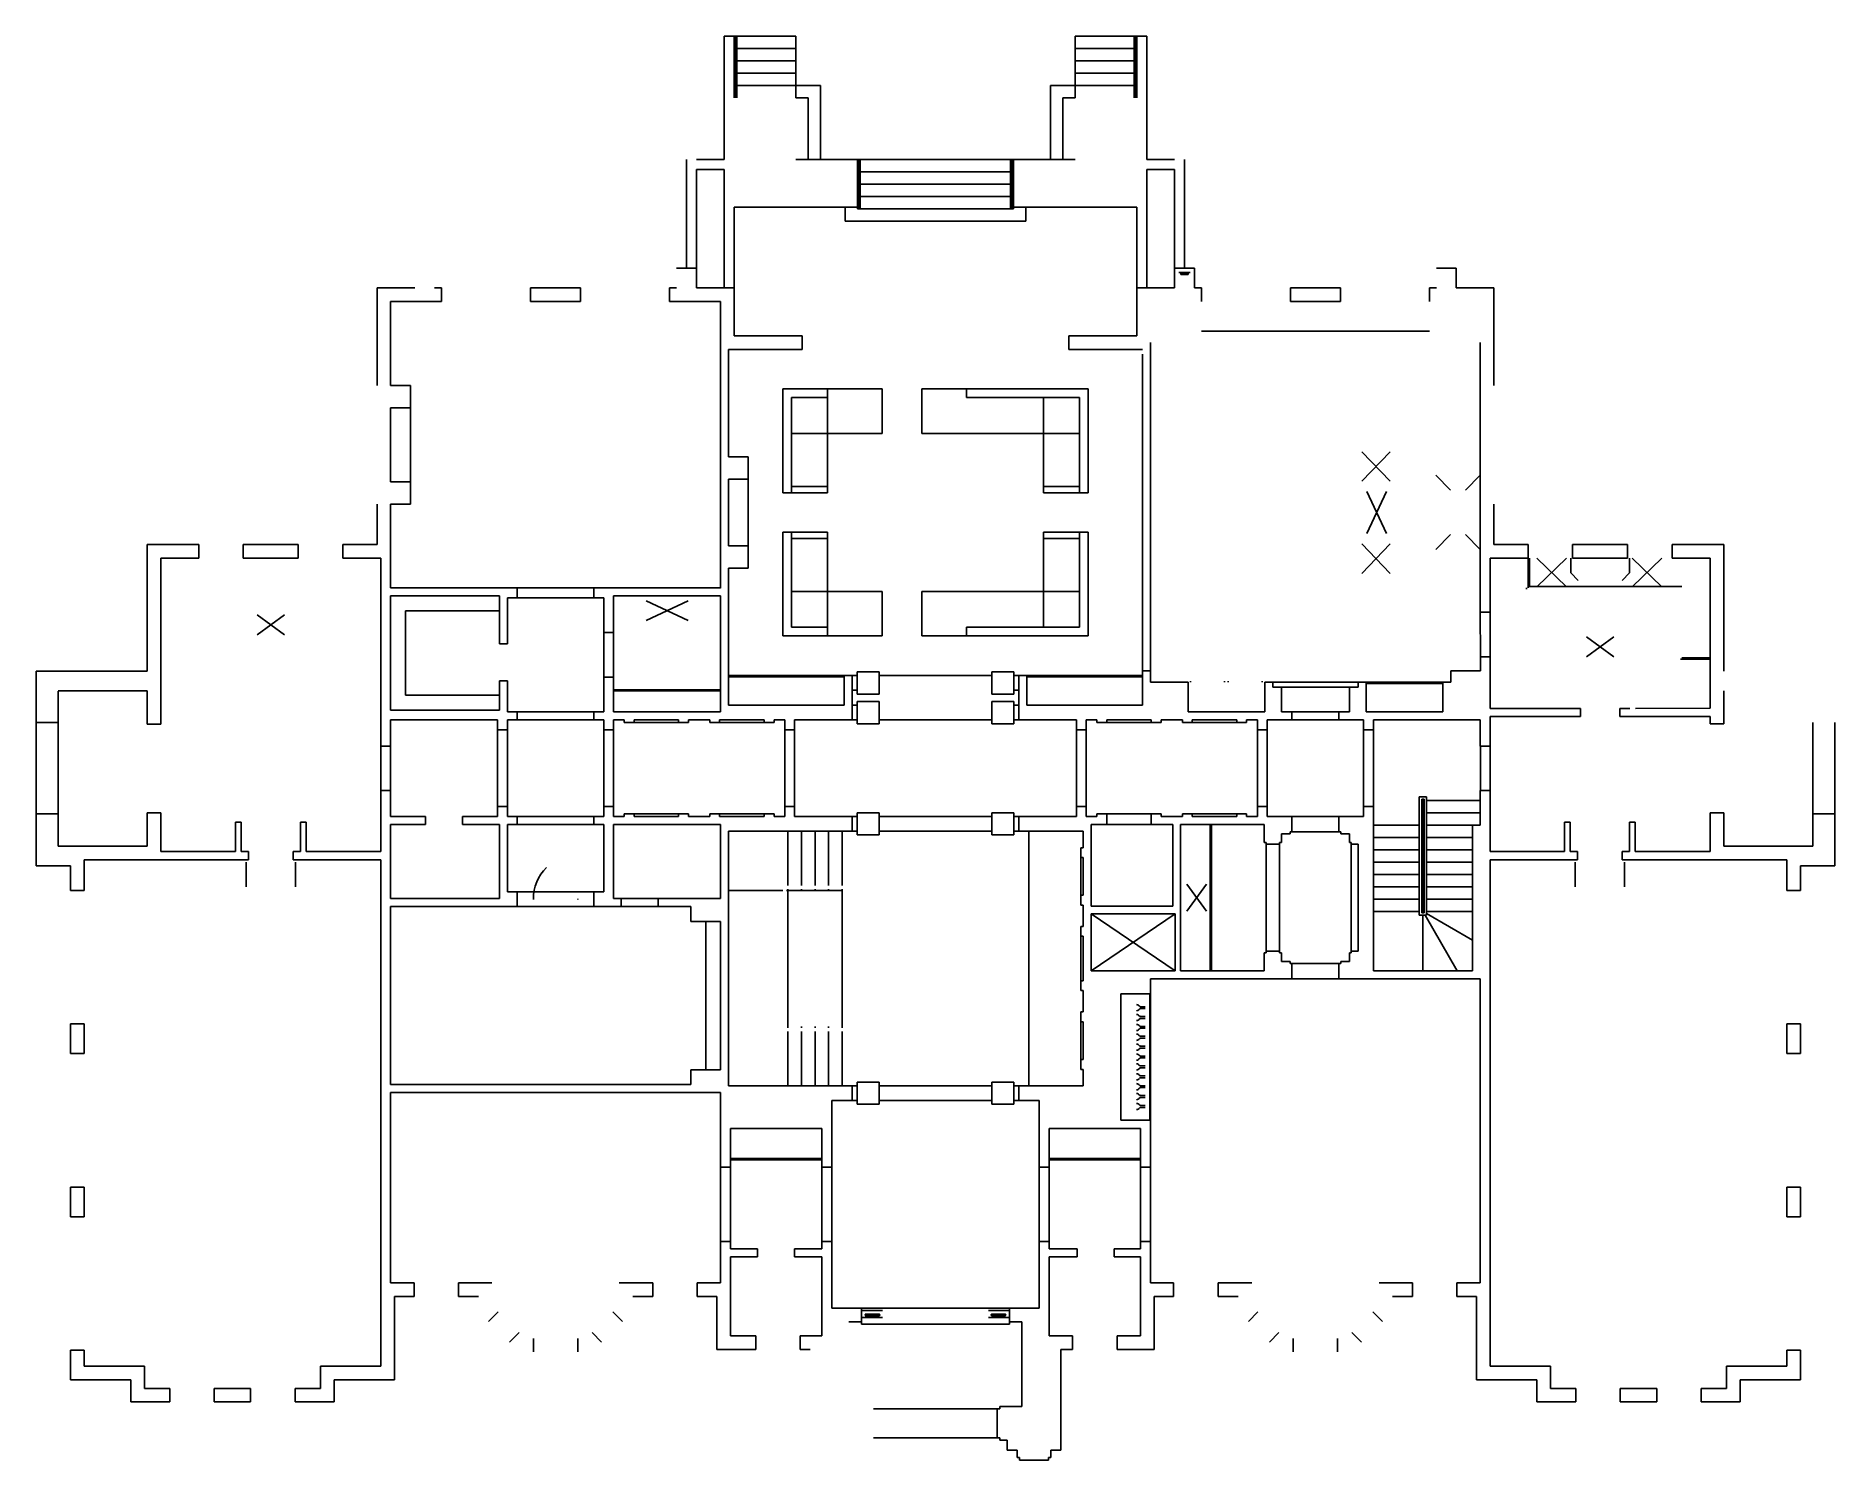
# Model space of a CAD drawing. Header units: metres. Extents: x 10577 to 12033, y 3411 to 4564.
import ezdxf

# ---------------------------------------------------------------- set-up
doc = ezdxf.new("R2010")
doc.units = ezdxf.units.M

msp = doc.modelspace()

# ---------------------------------------------------------------- linework, layer by layer
for p, q in [((11142, 4564, 0.3), (11134, 4564, 0.3)), ((11134, 4464, 0.3), (11134, 4564, 0.3)), ((11192, 4564, 0.3), (11142, 4564, 0.3)), ((11142, 4514, 0.3), (11142, 4564, 0.3)), ((11143.1, 4564, 0.3), (11143.1, 4514, 0.3)), ((11144.1, 4514, 0.3), (11144.1, 4564, 0.3)), ((11192, 4514, 0.3), (11192, 4564, 0.3)), ((11418, 4514, 0.3), (11418, 4564, 0.3)), ((11418, 4564, 0.3), (11468, 4564, 0.3)), ((11465.8, 4514, 0.3), (11465.8, 4564, 0.3)), ((11466.8, 4564, 0.3), (11466.8, 4514, 0.3)), ((11468, 4514, 0.3), (11468, 4564, 0.3)), ((11468, 4564, 0.3), (11476, 4564, 0.3)), ((11476, 4464, 0.3), (11476, 4564, 0.3)), ((11192, 4554, 0.3), (11142, 4554, 0.3)), ((11192, 4544, 0.3), (11142, 4544, 0.3)), ((11418, 4554, 0.3), (11468, 4554, 0.3)), ((11418, 4544, 0.3), (11468, 4544, 0.3)), ((11192, 4534, 0.3), (11142, 4534, 0.3)), ((11418, 4534, 0.3), (11468, 4534, 0.3)), ((11192, 4524, 0.3), (11142, 4524, 0.3)), ((11212, 4524, 0.3), (11192, 4524, 0.3)), ((11192, 4514, 0.3), (11202, 4514, 0.3)), ((11202, 4464, 0.3), (11202, 4514, 0.3)), ((11212, 4464, 0.3), (11212, 4524, 0.3)), ((11398, 4464, 0.3), (11398, 4524, 0.3)), ((11398, 4524, 0.3), (11418, 4524, 0.3)), ((11408, 4464, 0.3), (11408, 4514, 0.3)), ((11418, 4514, 0.3), (11408, 4514, 0.3)), ((11418, 4524, 0.3), (11468, 4524, 0.3)), ((11103.5, 4464, 0.3), (11103.5, 4376, 0.3)), ((11111.5, 4464, 0.3), (11134, 4464, 0.3)), ((11111.5, 4456, 0.3), (11134, 4456, 0.3)), ((11111.5, 4456, 0.3), (11111.5, 4376, 0.3)), ((11134, 4456, 0.3), (11134, 4360, 0.3)), ((11192, 4464, 0.3), (11242, 4464, 0.3)), ((11242, 4464, 0.3), (11242, 4425.5, 0.3)), ((11242, 4464, 0.3), (11368, 4464, 0.3)), ((11243.1, 4464, 0.3), (11243.1, 4424, 0.3)), ((11244.1, 4424, 0.3), (11244.1, 4464, 0.3)), ((11365.8, 4424, 0.3), (11365.8, 4464, 0.3)), ((11366.8, 4464, 0.3), (11366.8, 4424, 0.3)), ((11418, 4464, 0.3), (11368, 4464, 0.3)), ((11368, 4464, 0.3), (11368, 4425.5, 0.3)), ((11498.5, 4464, 0.3), (11476, 4464, 0.3)), ((11476, 4456, 0.3), (11476, 4360, 0.3)), ((11498.5, 4456, 0.3), (11476, 4456, 0.3)), ((11498.5, 4456, 0.3), (11498.5, 4376, 0.3)), ((11506.5, 4464, 0.3), (11506.5, 4376, 0.3)), ((11242, 4454, 0.3), (11368, 4454, 0.3)), ((11242, 4444, 0.3), (11368, 4444, 0.3)), ((11242, 4434, 0.3), (11368, 4434, 0.3)), ((11242, 4425.5, 0.3), (11142, 4425.5, 0.3)), ((11142, 4425.5, 0.3), (11142, 4360, 0.3)), ((11232, 4414, 0.3), (11232, 4425.5, 0.3)), ((11242, 4414, 0.3), (11232, 4414, 0.3)), ((11242, 4424, 0.3), (11242, 4425.5, 0.3)), ((11242, 4424, 0.3), (11368, 4424, 0.3)), ((11242, 4414, 0.3), (11368, 4414, 0.3)), ((11368, 4425.5, 0.3), (11468, 4425.5, 0.3)), ((11368, 4424, 0.3), (11368, 4425.5, 0.3)), ((11368, 4414, 0.3), (11378, 4414, 0.3)), ((11378, 4414, 0.3), (11378, 4425.5, 0.3)), ((11468, 4360, 0.3), (11468, 4425.5, 0.3)), ((11111.5, 4376, 0.3), (11095.5, 4376, 0.3)), ((11111.5, 4376, 0.3), (11111.5, 4360, 0.3)), ((11498.5, 4376, 0.3), (11498.5, 4360, 0.3)), ((11498.5, 4376, 0.3), (11514.5, 4376, 0.3)), ((11502, 4372.5, 0.3), (11511, 4372.5, 0.3)), ((11503, 4371.5, 0.3), (11510, 4371.5, 0.3)), ((11503.5, 4371, 0.3), (11509.5, 4371, 0.3)), ((11514.5, 4376, 0.3), (11514.5, 4360, 0.3)), ((11726.5, 4376, 0.3), (11710.5, 4376, 0.3)), ((11726.5, 4376, 0.3), (11726.5, 4360, 0.3)), ((10883.5, 4360, 0.3), (10853, 4360, 0.3)), ((10853, 4281.1, 0.3), (10853, 4360, 0.3)), ((10905.2, 4360, 0.3), (10899.5, 4360, 0.3)), ((10905.2, 4349, 0.3), (10905.2, 4360, 0.3)), ((10977.2, 4360, 0.3), (11017.7, 4360, 0.3)), ((10977.2, 4349, 0.3), (10977.2, 4360, 0.3)), ((11017.7, 4349, 0.3), (11017.7, 4360, 0.3)), ((11095.5, 4360, 0.3), (11089.7, 4360, 0.3)), ((11089.7, 4349, 0.3), (11089.7, 4360, 0.3)), ((11142, 4360, 0.3), (11111.5, 4360, 0.3)), ((11142, 4321.3, 0.3), (11142, 4360, 0.3)), ((11468, 4360, 0.3), (11468, 4321.3, 0.3)), ((11468, 4360, 0.3), (11498.5, 4360, 0.3)), ((11514.5, 4360, 0.3), (11520.2, 4360, 0.3)), ((11520.2, 4349, 0.3), (11520.2, 4360, 0.3)), ((11592.2, 4360, 0.3), (11632.7, 4360, 0.3)), ((11592.2, 4349, 0.3), (11592.2, 4360, 0.3)), ((11632.7, 4349, 0.3), (11632.7, 4360, 0.3)), ((11704.7, 4349, 0.3), (11704.7, 4360, 0.3)), ((11710.5, 4360, 0.3), (11704.7, 4360, 0.3)), ((11726.5, 4360, 0.3), (11756.9, 4360, 0.3)), ((11757, 4281.1, 0.3), (11757, 4360, 0.3)), ((10864, 4349, 0.3), (10905.2, 4349, 0.3)), ((10864, 4349, 0.3), (10864, 4281.1, 0.3)), ((10977.2, 4349, 0.3), (11017.7, 4349, 0.3)), ((11089.7, 4349, 0.3), (11131, 4349, 0.3)), ((11131, 4349, 0.3), (11131, 4117.1, 0.3)), ((11592.2, 4349, 0.3), (11632.7, 4349, 0.3)), ((11520.2, 4325, 0.3), (11704.7, 4325, 0.3)), ((11137.5, 4310.3, 0.3), (11137.5, 4223.3, 0.3)), ((11137.5, 4310.3, 0.3), (11197, 4310.3, 0.3)), ((11142, 4321.3, 0.3), (11197, 4321.3, 0.3)), ((11197, 4310.3, 0.3), (11197, 4321.3, 0.3)), ((11413, 4321.3, 0.3), (11468, 4321.3, 0.3)), ((11413, 4310.3, 0.3), (11413, 4321.3, 0.3)), ((11413, 4310.3, 0.3), (11472.5, 4310.3, 0.3)), ((11478.9, 4315.8, 0.3), (11478.9, 4306.5, 0.3)), ((11745.9, 4097.5, 0.3), (11745.9, 4315.8, 0.3)), ((11472.5, 4050, 0.3), (11472.5, 4306.5, 0.3)), ((11478.9, 4306.5, 0.3), (11478.9, 4050, 0.3)), ((10880, 4281.1, 0.3), (10864, 4281.1, 0.3)), ((10880, 4263.1, 0.3), (10880, 4281.1, 0.3)), ((11181.5, 4278.3, 0.3), (11261.9, 4278.3, 0.3)), ((11181.5, 4278.3, 0.3), (11181.5, 4194.3, 0.3)), ((11188.5, 4271.3, 0.3), (11217.5, 4271.3, 0.3)), ((11188.5, 4271.3, 0.3), (11188.5, 4194.3, 0.3)), ((11217.5, 4271.3, 0.3), (11217.5, 4278.3, 0.3)), ((11217.5, 4271.3, 0.3), (11217.5, 4194.3, 0.3)), ((11261.9, 4278.3, 0.3), (11261.9, 4242.3, 0.3)), ((11428.5, 4278.3, 0.3), (11293.9, 4278.3, 0.3)), ((11293.9, 4278.3, 0.3), (11293.9, 4242.3, 0.3)), ((11330, 4271.3, 0.3), (11330, 4278.3, 0.3)), ((11421.5, 4271.3, 0.3), (11330, 4271.3, 0.3)), ((11392.4, 4271.3, 0.3), (11392.4, 4194.3, 0.3)), ((11421.5, 4271.3, 0.3), (11421.5, 4194.3, 0.3)), ((11428.5, 4278.3, 0.3), (11428.5, 4194.3, 0.3)), ((10864, 4263.1, 0.3), (10864, 4203.1, 0.3)), ((10880, 4263.1, 0.3), (10864, 4263.1, 0.3)), ((10880, 4203.1, 0.3), (10880, 4263.1, 0.3)), ((11188.5, 4242.3, 0.3), (11261.9, 4242.3, 0.3)), ((11421.5, 4242.3, 0.3), (11293.9, 4242.3, 0.3)), ((11153.5, 4223.3, 0.3), (11137.5, 4223.3, 0.3)), ((11153.5, 4151.3), (11153.5, 4223.3)), ((11153.5, 4223.3, 0.3), (11153.5, 4205.3, 0.3)), ((11650, 4203.5, 0.2), (11673, 4227.5, 0.2)), ((11650, 4227.5, 0.2), (11673, 4203.5, 0.2)), ((11721.9, 4196.4, -0.5), (11709.9, 4208.4, -0.5)), ((11733.9, 4196.4, -0.5), (11745.9, 4208.4, -0.5)), ((10880, 4203.1, 0.3), (10864, 4203.1, 0.3)), ((10880, 4203.1, 0.3), (10880, 4185.1, 0.3)), ((11137.5, 4205.3, 0.3), (11137.5, 4151.3, 0.3)), ((11153.5, 4205.3, 0.3), (11137.5, 4205.3, 0.3)), ((11217.5, 4194.3, 0.3), (11181.5, 4194.3, 0.3)), ((11217.5, 4199.3, 0.3), (11188.5, 4199.3, 0.3)), ((11392.4, 4199.3, 0.3), (11421.5, 4199.3, 0.3)), ((11392.4, 4194.3, 0.3), (11428.5, 4194.3, 0.3)), ((11654, 4161.3, 0.2), (11670, 4195.3, 0.2)), ((11670, 4161.3, 0.2), (11654, 4195.3, 0.2)), ((10853, 4152.3, 0.3), (10853, 4185.1, 0.3)), ((10864, 4185.1, 0.3), (10864, 4117.2, 0.3)), ((10880, 4185.1, 0.3), (10864, 4185.1, 0.3)), ((11756.9, 4152.3, 0.3), (11756.9, 4185.1, 0.3)), ((10667, 4152.3, 0.3), (10667, 4049.7, 0.3)), ((10678, 4152.3, 0.3), (10667, 4152.3, 0.3)), ((10678, 4152.3, 0.3), (10708.7, 4152.3, 0.3)), ((10708.7, 4141.3, 0.3), (10708.7, 4152.3, 0.3)), ((10744.7, 4152.3, 0.3), (10789.2, 4152.3, 0.3)), ((10744.7, 4141.3, 0.3), (10744.7, 4152.3, 0.3)), ((10789.2, 4141.3, 0.3), (10789.2, 4152.3, 0.3)), ((10825.2, 4152.3, 0.3), (10853, 4152.3, 0.3)), ((10825.2, 4141.3, 0.3), (10825.2, 4152.3, 0.3)), ((11153.5, 4151.3, 0.3), (11137.5, 4151.3, 0.3)), ((11153.5, 4151.3, 0.3), (11153.5, 4133.3, 0.3)), ((11181.5, 4078.3, 0.3), (11181.5, 4162.3, 0.3)), ((11217.5, 4162.3, 0.3), (11181.5, 4162.3, 0.3)), ((11188.5, 4085.3, 0.3), (11188.5, 4162.3, 0.3)), ((11217.5, 4157.3, 0.3), (11188.5, 4157.3, 0.3)), ((11217.5, 4085.3, 0.3), (11217.5, 4162.3, 0.3)), ((11392.4, 4085.3, 0.3), (11392.4, 4162.3, 0.3)), ((11392.4, 4162.3, 0.3), (11428.5, 4162.3, 0.3)), ((11392.4, 4157.3, 0.3), (11421.5, 4157.3, 0.3)), ((11421.5, 4085.3, 0.3), (11421.5, 4162.3, 0.3)), ((11428.5, 4078.3, 0.3), (11428.5, 4162.3, 0.3)), ((11650, 4153, 0.2), (11673, 4129, 0.2)), ((11650, 4129, 0.2), (11673, 4153, 0.2)), ((11709.9, 4148.4, -0.5), (11721.9, 4160.4, -0.5)), ((11745.9, 4148.4, -0.5), (11733.9, 4160.4, -0.5)), ((11784.7, 4152.3, 0.3), (11756.9, 4152.3, 0.3)), ((11784.7, 4141.3, 0.3), (11784.7, 4152.3, 0.3)), ((11865.2, 4152.3, 0.3), (11820.7, 4152.3, 0.3)), ((11820.7, 4141.3, 0.3), (11820.7, 4152.3, 0.3)), ((11865.2, 4141.3, 0.3), (11865.2, 4152.3, 0.3)), ((11932, 4152.3, 0.3), (11901.2, 4152.3, 0.3)), ((11901.2, 4141.3, 0.3), (11901.2, 4152.3, 0.3)), ((11932, 4152.3, 0.3), (11943, 4152.3, 0.3)), ((11943, 4152.3, 0.3), (11943, 4049.7, 0.3)), ((10678, 4007, 0.3), (10678, 4141.3, 0.3)), ((10678, 4141.3, 0.3), (10708.7, 4141.3, 0.3)), ((10744.7, 4141.3, 0.3), (10789.2, 4141.3, 0.3)), ((10825.2, 4141.3, 0.3), (10856, 4141.3, 0.3)), ((10856, 4141.3, 0.3), (10856, 3989.2, 0.3)), ((11753.9, 4097.5, 0.3), (11754, 4141.3, 0.3)), ((11754, 4141.3, 0.3), (11784.7, 4141.3, 0.3)), ((11784.8, 4141.3, -0.3), (11784.8, 4117.3)), ((11785.8, 4141.3, -0.3), (11785.8, 4118.3, 0)), ((11815.8, 4141.2, 0.3), (11791.8, 4118.2, 0.3)), ((11791.8, 4141.2, 0.3), (11815.8, 4118.2, 0.3)), ((11819.2, 4129.3, 0.3), (11819.2, 4141.3, 0.3)), ((11865.2, 4141.3, 0.3), (11820.7, 4141.3, 0.3)), ((11866.7, 4129.3, 0.3), (11866.7, 4141.3, 0.3)), ((11868.8, 4141.2, 0.3), (11892.8, 4118.2, 0.3)), ((11892.8, 4141.2, 0.3), (11868.8, 4118.2, 0.3)), ((11932, 4141.3, 0.3), (11901.2, 4141.3, 0.3)), ((11932, 4019.8, 0.3), (11932, 4141.3, 0.3)), ((11137.5, 4133.3, 0.3), (11137.5, 4022.3, 0.3)), ((11153.5, 4133.3, 0.3), (11137.5, 4133.3, 0.3)), ((11825.2, 4123.3, 0.3), (11819.2, 4129.3, 0.3)), ((11866.7, 4129.3, 0.3), (11860.7, 4123.3, 0.3)), ((10863.9, 4018.3, 0.3), (10863.9, 4110.7, 0.3)), ((10952, 4110.7, 0.3), (10863.9, 4110.7, 0.3)), ((10966.5, 4117.2, 0.3), (10864, 4117.2, 0.3)), ((10952, 4072, 0.3), (10952, 4110.7, 0.3)), ((10958.5, 4109.2, 0.3), (10958.5, 4072, 0.3)), ((10966.5, 4109.2, 0.3), (10958.5, 4109.2, 0.3)), ((10966.5, 4109.2, 0.3), (10966.5, 4117.2, 0.3)), ((10966.5, 4117.2, 0.3), (11028.5, 4117.2, 0.3)), ((10966.5, 4109.2, 0.3), (11028.5, 4109.2, 0.3)), ((11131, 4117.2, 0.3), (11028.5, 4117.2, 0.3)), ((11028.5, 4109.2, 0.3), (11028.5, 4117.2, 0.3)), ((11036.5, 4109.2, 0.3), (11028.5, 4109.2, 0.3)), ((11036.5, 4081, 0.3), (11036.5, 4109.2, 0.3)), ((11044.5, 4081, 0.3), (11044.5, 4110.7, 0.3)), ((11131, 4110.7, 0.3), (11044.5, 4110.7, 0.3)), ((11070.7, 4090.7, 0.3), (11104.7, 4106.7, 0.3)), ((11070.7, 4106.7, 0.3), (11104.7, 4090.7, 0.3)), ((11131, 4117.2, 0.3), (11131, 4117.2, 0.3)), ((11131, 4110.7, 0.3), (11131, 4016.8, 0.3)), ((11188.5, 4114.3, 0.3), (11261.9, 4114.3, 0.3)), ((11261.9, 4078.3, 0.3), (11261.9, 4114.3, 0.3)), ((11293.9, 4078.3, 0.3), (11293.9, 4114.3, 0.3)), ((11421.5, 4114.3, 0.3), (11293.9, 4114.3, 0.3)), ((11783.3, 4117.3, 1.7), (11783.3, 4116.3, 1.7)), ((11909, 4118.3, 0.3), (11784.8, 4118.3, 0)), ((10756, 4095.3, 0.7), (10778, 4079.3, 0.7)), ((10756, 4079.3, 0.7), (10778, 4095.3, 0.7)), ((10863.9, 4098.7, 0.3), (10863.9, 4098.7, 0.3)), ((10875.9, 4030.3, 0.3), (10875.9, 4098.7, 0.3)), ((10952, 4098.7, 0.3), (10875.9, 4098.7, 0.3)), ((11745.9, 4097.5, 0.3), (11746, 4061.5, 0.3)), ((11745.9, 4097.5, 0.3), (11753.9, 4097.5, 0.3)), ((11753.9, 4061.5, 0.3), (11753.9, 4097.5, 0.3)), ((11036.5, 4081, 0.3), (11044.5, 4081, 0.3)), ((11036.5, 4081, 0.3), (11036.5, 4045, 0.3)), ((11044.5, 4081, 0.3), (11044.5, 4045, 0.3)), ((11181.5, 4078.3, 0.3), (11261.9, 4078.3, 0.3)), ((11188.5, 4085.3, 0.3), (11217.5, 4085.3, 0.3)), ((11217.5, 4085.3, 0.3), (11217.5, 4078.3, 0.3)), ((11428.5, 4078.3, 0.3), (11293.9, 4078.3, 0.3)), ((11421.5, 4085.3, 0.3), (11330, 4085.3, 0.3)), ((11330, 4085.3, 0.3), (11330, 4078.3, 0.3)), ((11832, 4077.5, 0.3), (11854, 4061.5, 0.3)), ((11832, 4061.5, 0.3), (11854, 4077.5, 0.3)), ((10958.5, 4072, 0.3), (10952, 4072, 0.3)), ((10667, 4049.7, 0.3), (10577, 4049.7, 0.3)), ((10577, 4049.7, 0.3), (10577, 4008.2, 0.3)), ((11241.5, 4031.3, 0.3), (11241.5, 4049.3, 0.3)), ((11241.5, 4049.3, 0.3), (11259.5, 4049.3, 0.3)), ((11259.5, 4049.3, 0.3), (11259.5, 4031.3, 0.3)), ((11368.5, 4049.3, 0.3), (11350.5, 4049.3, 0.3)), ((11350.5, 4049.3, 0.3), (11350.5, 4031.3, 0.3)), ((11368.5, 4031.3, 0.3), (11368.5, 4049.3, 0.3)), ((11472.5, 4050, 0.3), (11472.5, 4022.3, 0.3)), ((11478.9, 4050, 0.3), (11472.5, 4050, 0.3)), ((11478.9, 4050, 0.3), (11478.9, 4040.8, 0.3)), ((11746, 4050, 0.3), (11722, 4050, 0.3)), ((11722, 4050, 0.3), (11722, 4040.8, 0.3)), ((11746, 4061.5, 0.3), (11746, 4050, 0.3)), ((11746, 4061.5, 0.3), (11753.9, 4061.5, 0.3)), ((11754, 4019.7, 0.3), (11753.9, 4061.5, 0.3)), ((11908, 4059.5), (11932, 4059.5, 0.3)), ((11909, 4060.5), (11932, 4060.5, 0.3)), ((10595, 4033.8, 0.3), (10667, 4033.8, 0.3)), ((10595, 4008.2, 0.3), (10595, 4033.7, 0.3)), ((10667, 4033.8, 0.3), (10667, 4007, 0.3)), ((10952, 4018.3, 0.3), (10952, 4042, 0.3)), ((10958.5, 4042, 0.3), (10952, 4042, 0.3)), ((10958.5, 4042, 0.3), (10958.5, 4016.8, 0.3)), ((11036.5, 4016.8, 0.3), (11036.5, 4045, 0.3)), ((11036.5, 4045, 0.3), (11044.5, 4045, 0.3)), ((11044.5, 4016.8, 0.3), (11044.5, 4045, 0.3)), ((11044.5, 4034.8, 0.3), (11131, 4034.8, 0.3)), ((11044.5, 4033.8, 0.3), (11131, 4033.8, 0.3)), ((11137.5, 4046.3, 0.3), (11231, 4046.3, 0.3)), ((11137.5, 4045.3, 0.3), (11231, 4045.3, 0.3)), ((11231, 4046.3, 0.3), (11231, 4022.3, 0.3)), ((11237.5, 4046.3, 0.3), (11231, 4046.3, 0.3)), ((11237.5, 4046.3, 0.3), (11237.5, 4010.3, 0.3)), ((11237.5, 4046.3, 0.3), (11241.5, 4046.3, 0.3)), ((11241.5, 4034.3, 0.3), (11237.5, 4034.3, 0.3)), ((11350.5, 4046.3, 0.3), (11259.5, 4046.3, 0.3)), ((11372.5, 4046.3, 0.3), (11368.5, 4046.3, 0.3)), ((11368.5, 4034.3, 0.3), (11372.5, 4034.3, 0.3)), ((11372.5, 4046.3, 0.3), (11379, 4046.3, 0.3)), ((11372.5, 4046.3, 0.3), (11372.5, 4010.3, 0.3)), ((11472.5, 4046.3, 0.3), (11379, 4046.3, 0.3)), ((11379, 4046.3, 0.3), (11379, 4022.3, 0.3)), ((11472.5, 4045.3, 0.3), (11379, 4045.3, 0.3)), ((11509.5, 4040.8, 0.3), (11478.9, 4040.8, 0.3)), ((11509.5, 4040.8, 0.3), (11509.5, 4016.8, 0.3)), ((11511.5, 4040.8, 0.3), (11511.5, 4041.8, 0.3)), ((11539, 4040.8, 0.3), (11539, 4041.8, 0.3)), ((11542, 4040.8, 0.3), (11542, 4041.8, 0.3)), ((11569.5, 4040.8, 0.3), (11569.5, 4041.8, 0.3)), ((11578, 4040.8, 0.3), (11571.5, 4040.8, 0.3)), ((11571.5, 4040.8, 0.3), (11571.5, 4016.8, 0.3)), ((11578, 4036.8, 0.3), (11578, 4040.8, 0.3)), ((11578, 4040.8, 0.3), (11647, 4040.8, 0.3)), ((11578, 4036.8, 0.3), (11585, 4036.8, 0.3)), ((11585, 4036.8, 0.3), (11585, 4016.8, 0.3)), ((11640, 4036.8, 0.3), (11585, 4036.8, 0.3)), ((11640, 4036.8, 0.3), (11647, 4036.8, 0.3)), ((11640, 4036.8, 0.3), (11640, 4016.8, 0.3)), ((11647, 4036.8, 0.3), (11647, 4040.8, 0.3)), ((11647, 4040.8, 0.3), (11653.5, 4040.8, 0.3)), ((11653.5, 4040.8, 0.3), (11653.5, 4016.8, 0.3)), ((11653.5, 4040.8, 0.3), (11715.5, 4040.8, 0.3)), ((11653.5, 4039.8, 0.3), (11715.5, 4039.8, 0.3)), ((11715.5, 4040.8, 0.3), (11715.5, 4016.8, 0.3)), ((11715.5, 4040.8, 0.3), (11722, 4040.8, 0.3)), ((11943, 4033.8, 0.3), (11943, 4007.2, 0.3)), ((10952, 4030.3, 0.3), (10875.9, 4030.3, 0.3)), ((11137.5, 4022.3, 0.3), (11231, 4022.3, 0.3)), ((11241.5, 4022.3, 0.3), (11237.5, 4022.3, 0.3)), ((11259.5, 4031.3, 0.3), (11241.5, 4031.3, 0.3)), ((11259.5, 4025.3, 0.3), (11241.5, 4025.3, 0.3)), ((11241.5, 4025.3, 0.3), (11241.5, 4007.3, 0.3)), ((11259.5, 4007.3, 0.3), (11259.5, 4025.3, 0.3)), ((11350.5, 4031.3, 0.3), (11368.5, 4031.3, 0.3)), ((11350.5, 4025.3, 0.3), (11368.5, 4025.3, 0.3)), ((11350.5, 4007.3, 0.3), (11350.5, 4025.3, 0.3)), ((11368.5, 4025.3, 0.3), (11368.5, 4007.3, 0.3)), ((11368.5, 4022.3, 0.3), (11372.5, 4022.3, 0.3)), ((11472.5, 4022.3, 0.3), (11379, 4022.3, 0.3)), ((11754, 4019.7, 0.3), (11827, 4019.7, 0.3)), ((11827, 4019.7, 0.3), (11827, 4013.2, 0.3)), ((11859, 4019.7, 0.3), (11867, 4019.7, 0.3)), ((11859, 4019.7, 0.3), (11859, 4013.2, 0.3)), ((11871.5, 4019.7, 0.3), (11932, 4019.8, 0.3)), ((10577, 4008.2, 0.3), (10577, 3934.2, 0.3)), ((10577, 4008.2, 0.3), (10595, 4008.2, 0.3)), ((10595, 3934.2, 0.3), (10595, 4008.2, 0.3)), ((10667, 4007, 0.3), (10678, 4007, 0.3)), ((10952, 4018.3, 0.3), (10863.9, 4018.3, 0.3)), ((10950.5, 4010.3, 0.3), (10863.9, 4010.3, 0.3)), ((10863.9, 3989.2, 0.3), (10863.9, 4010.3, 0.3)), ((10950.5, 4002.3, 0.3), (10950.5, 4010.3, 0.3)), ((10958.5, 4016.8, 0.3), (10966.5, 4016.8, 0.3)), ((10958.5, 4010.3, 0.3), (10958.5, 4002.3, 0.3)), ((10958.5, 4010.3, 0.3), (10966.5, 4010.3, 0.3)), ((10966.5, 4010.3, 0.3), (10966.5, 4016.8, 0.3)), ((11028.5, 4016.8, 0.3), (10966.5, 4016.8, 0.3)), ((10966.5, 4010.3, 0.3), (11028.5, 4010.3, 0.3)), ((11028.5, 4016.8, 0.3), (11036.5, 4016.8, 0.3)), ((11028.5, 4010.3, 0.3), (11028.5, 4016.8, 0.3)), ((11036.5, 4010.3, 0.3), (11028.5, 4010.3, 0.3)), ((11036.5, 4002.3, 0.3), (11036.5, 4010.3, 0.3)), ((11044.5, 4016.8, 0.3), (11131, 4016.8, 0.3)), ((11044.5, 4010.3, 0.3), (11053.1, 4010.3, 0.3)), ((11044.5, 4002.3, 0.3), (11044.5, 4010.3, 0.3)), ((11053.1, 4008.3, 0.3), (11053.1, 4010.3, 0.3)), ((11061.1, 4008.3, 0.3), (11053.1, 4008.3, 0.3)), ((11061.1, 4010.3, 0.3), (11097.1, 4010.3, 0.3)), ((11061.1, 4010.3, 0.3), (11061.1, 4008.3, 0.3)), ((11097.1, 4008.3, 0.3), (11061.1, 4008.3, 0.3)), ((11097.1, 4010.3, 0.3), (11097.1, 4008.3, 0.3)), ((11097.1, 4008.3, 0.3), (11105.1, 4008.3, 0.3)), ((11105.1, 4010.3, 0.3), (11122.3, 4010.3, 0.3)), ((11105.1, 4008.3, 0.3), (11105.1, 4010.3, 0.3)), ((11122.3, 4008.3, 0.3), (11122.3, 4010.3, 0.3)), ((11130.3, 4008.3, 0.3), (11122.3, 4008.3, 0.3)), ((11130.3, 4010.3, 0.3), (11166.3, 4010.3, 0.3)), ((11130.3, 4010.3, 0.3), (11130.3, 4008.3, 0.3)), ((11130.3, 4008.3, 0.3), (11166.3, 4008.3, 0.3)), ((11166.3, 4010.3, 0.3), (11166.3, 4008.3, 0.3)), ((11166.3, 4008.3, 0.3), (11174.3, 4008.3, 0.3)), ((11174.3, 4010.3, 0.3), (11183, 4010.3, 0.3)), ((11174.3, 4008.3, 0.3), (11174.3, 4010.3, 0.3)), ((11183, 4002.3, 0.3), (11183, 4010.3, 0.3)), ((11191, 4010.3, 0.3), (11237.5, 4010.3, 0.3)), ((11191, 4002.3, 0.3), (11191, 4010.3, 0.3)), ((11237.5, 4010.3, 0.3), (11241.5, 4010.3, 0.3)), ((11241.5, 4007.3, 0.3), (11259.5, 4007.3, 0.3)), ((11350.5, 4010.3, 0.3), (11259.5, 4010.3, 0.3)), ((11368.5, 4007.3, 0.3), (11350.5, 4007.3, 0.3)), ((11372.5, 4010.3, 0.3), (11368.5, 4010.3, 0.3)), ((11372.5, 4010.3, 0.3), (11419, 4010.3, 0.3)), ((11419, 4002.3, 0.3), (11419, 4010.3, 0.3)), ((11427, 4010.3, 0.3), (11435.6, 4010.3, 0.3)), ((11427, 4002.3, 0.3), (11427, 4010.3, 0.3)), ((11435.6, 4008.3, 0.3), (11435.6, 4010.3, 0.3)), ((11443.6, 4008.3, 0.3), (11435.6, 4008.3, 0.3)), ((11443.6, 4010.3, 0.3), (11479.6, 4010.3, 0.3)), ((11443.6, 4010.3, 0.3), (11443.6, 4008.3, 0.3)), ((11479.6, 4008.3, 0.3), (11443.6, 4008.3, 0.3)), ((11479.6, 4010.3, 0.3), (11479.6, 4008.3, 0.3)), ((11479.6, 4008.3, 0.3), (11487.6, 4008.3, 0.3)), ((11487.6, 4010.3, 0.3), (11504.8, 4010.3, 0.3)), ((11487.6, 4008.3, 0.3), (11487.6, 4010.3, 0.3)), ((11504.8, 4008.3, 0.3), (11504.8, 4010.3, 0.3)), ((11512.8, 4008.3, 0.3), (11504.8, 4008.3, 0.3)), ((11509.5, 4016.8, 0.3), (11571.5, 4016.8, 0.3)), ((11512.8, 4010.3, 0.3), (11548.8, 4010.3, 0.3)), ((11512.8, 4010.3, 0.3), (11512.8, 4008.3, 0.3)), ((11512.8, 4008.3, 0.3), (11548.8, 4008.3, 0.3)), ((11548.8, 4010.3, 0.3), (11548.8, 4008.3, 0.3)), ((11548.8, 4008.3, 0.3), (11556.8, 4008.3, 0.3)), ((11556.8, 4010.3, 0.3), (11565.5, 4010.3, 0.3)), ((11556.8, 4008.3, 0.3), (11556.8, 4010.3, 0.3)), ((11565.5, 4002.3, 0.3), (11565.5, 4010.3, 0.3)), ((11573.5, 4010.3, 0.3), (11593.5, 4010.3, 0.3)), ((11573.5, 4002.3, 0.3), (11573.5, 4010.3, 0.3)), ((11585, 4016.8, 0.3), (11593.5, 4016.8, 0.3)), ((11593.5, 4010.3, 0.3), (11593.5, 4016.8, 0.3)), ((11631.5, 4016.8, 0.3), (11593.5, 4016.8, 0.3)), ((11593.5, 4010.3, 0.3), (11631.5, 4010.3, 0.3)), ((11631.5, 4016.8, 0.3), (11640, 4016.8, 0.3)), ((11631.5, 4010.3, 0.3), (11631.5, 4016.8, 0.3)), ((11631.5, 4010.3, 0.3), (11651.5, 4010.3, 0.3)), ((11651.5, 4002.4, 0.3), (11651.5, 4010.3, 0.3)), ((11653.5, 4016.8, 0.3), (11715.5, 4016.8, 0.3)), ((11659.5, 4010.3, 0.3), (11745.9, 4010.3, 0.3)), ((11659.5, 4002.4, 0.3), (11659.5, 4010.3, 0.3)), ((11745.9, 3989.2, 0.3), (11745.9, 4010.3, 0.3)), ((11753.9, 4013.2, 0.3), (11827, 4013.2, 0.3)), ((11753.9, 4013.2, 0.3), (11753.9, 3989.2, 0.3)), ((11859, 4013.2, 0.3), (11932, 4013.2, 0.3)), ((11932, 4007.2, 0.3), (11932, 4013.2, 0.3)), ((11943, 4007.2, 0.3), (11932, 4007.2, 0.3)), ((12015, 3934.2, 0.3), (12015, 4008.2, 0.3)), ((12033, 4008.2, 0.3), (12033, 3934.2, 0.3)), ((10950.5, 4002.3, 0.3), (10958.5, 4002.3, 0.3)), ((10950.5, 4002.3, 0.3), (10950.5, 3940.2, 0.3)), ((10958.5, 3940.2, 0.3), (10958.5, 4002.3, 0.3)), ((11036.5, 4002.3, 0.3), (11036.5, 3940.2, 0.3)), ((11044.5, 4002.3, 0.3), (11036.5, 4002.3, 0.3)), ((11044.5, 3940.2, 0.3), (11044.5, 4002.3, 0.3)), ((11183, 4002.3, 0.3), (11191, 4002.3, 0.3)), ((11183, 4002.3, 0.3), (11183, 3940.2, 0.3)), ((11191, 3940.2, 0.3), (11191, 4002.3, 0.3)), ((11419, 4002.3, 0.3), (11427, 4002.3, 0.3)), ((11419, 3940.2, 0.3), (11419, 4002.3, 0.3)), ((11427, 4002.3, 0.3), (11427, 3940.2, 0.3)), ((11565.5, 4002.3, 0.3), (11573.5, 4002.3, 0.3)), ((11565.5, 3940.2, 0.3), (11565.5, 4002.3, 0.3)), ((11573.5, 4002.3, 0.3), (11573.5, 3940.2, 0.3)), ((11659.5, 4002.4, 0.3), (11651.5, 4002.4, 0.3)), ((11651.5, 3940.2, 0.3), (11651.5, 4002.3, 0.3)), ((11659.5, 4002.3, 0.3), (11659.5, 3940.2, 0.3)), ((10856, 3989.2, 0.3), (10856, 3953.2, 0.3)), ((10856, 3989.2, 0.3), (10863.9, 3989.2, 0.3)), ((10863.9, 3953.2, 0.3), (10863.9, 3989.2, 0.3)), ((10863.9, 3953.2, 0.3), (10863.9, 3989.2, 0.3)), ((11753.9, 3989.2, 0.3), (11745.9, 3989.2, 0.3)), ((11746, 3953.2, 0.3), (11746, 3989.2, 0.3)), ((11753.9, 3989.2, 0.3), (11746, 3989.2, 0.3)), ((11746, 3953.2, 0.3), (11746, 3989.2, 0.3)), ((11753.9, 3989.2, 0.3), (11753.9, 3953.2, 0.3)), ((10856, 3903.7, 0.3), (10856, 3953.2, 0.3)), ((10856, 3953.2, 0.3), (10863.9, 3953.2, 0.3)), ((10863.9, 3953.2, 0.3), (10863.9, 3932.2, 0.3)), ((11696.5, 3948.2, 0.3), (11696.5, 3852.2, 0.3)), ((11696.5, 3948.2, 0.3), (11702.5, 3948.2, 0.3)), ((11698.5, 3946.2, 0.3), (11698.5, 3854.2, 0.3)), ((11698.5, 3946.2, 0.3), (11700.5, 3946.2, 0.3)), ((11700.5, 3946.2, 0.3), (11700.5, 3854.2, 0.3)), ((11702.5, 3948.2, 0.3), (11702.5, 3852.2, 0.3)), ((11753.9, 3953.2, 0.3), (11745.9, 3953.2, 0.3)), ((11745.9, 3953.2, 0.3), (11745.9, 3925.2, 0.3)), ((11753.9, 3953.2, 0.3), (11746, 3953.2, 0.3)), ((11753.9, 3903.7, 0.3), (11753.9, 3953.2, 0.3)), ((10577, 3892.3, 0.3), (10577, 3934.2, 0.3)), ((10577, 3934.2, 0.3), (10595, 3934.2, 0.3)), ((10595, 3934.2, 0.3), (10595, 3908.2, 0.3)), ((10667, 3908.2, 0.3), (10667, 3935, 0.3)), ((10667, 3935, 0.3), (10678, 3935, 0.3)), ((10678, 3935, 0.3), (10678, 3903.7, 0.3)), ((10892.2, 3932.2, 0.3), (10863.9, 3932.2, 0.3)), ((10892.2, 3932.2, 0.3), (10892.2, 3925.7, 0.3)), ((10950.5, 3932.2, 0.3), (10922.2, 3932.2, 0.3)), ((10922.2, 3932.2, 0.3), (10922.2, 3925.7, 0.3)), ((10950.5, 3940.2, 0.3), (10958.5, 3940.2, 0.3)), ((10950.5, 3940.2, 0.3), (10950.5, 3932.2, 0.3)), ((10958.5, 3940.2, 0.3), (10958.5, 3932.2, 0.3)), ((10958.5, 3932.2, 0.3), (10966.5, 3932.2, 0.3)), ((10966.5, 3932.2, 0.3), (10966.5, 3925.7, 0.3)), ((10966.5, 3932.2, 0.3), (11028.5, 3932.2, 0.3)), ((11028.5, 3932.2, 0.3), (11036.5, 3932.2, 0.3)), ((11028.5, 3932.2, 0.3), (11028.5, 3925.7, 0.3)), ((11044.5, 3940.2, 0.3), (11036.5, 3940.2, 0.3)), ((11036.5, 3932.2, 0.3), (11036.5, 3940.2, 0.3)), ((11044.5, 3932.2, 0.3), (11044.5, 3940.2, 0.3)), ((11044.5, 3932.2, 0.3), (11053.1, 3932.2, 0.3)), ((11061.1, 3934.2, 0.3), (11053.1, 3934.2, 0.3)), ((11053.1, 3934.2, 0.3), (11053.1, 3932.2, 0.3)), ((11061.1, 3932.2, 0.3), (11061.1, 3934.2, 0.3)), ((11097.1, 3934.2, 0.3), (11061.1, 3934.2, 0.3)), ((11097.1, 3932.2, 0.3), (11061.1, 3932.2, 0.3)), ((11097.1, 3932.2, 0.3), (11097.1, 3934.2, 0.3)), ((11097.1, 3934.2, 0.3), (11105.1, 3934.2, 0.3)), ((11105.1, 3934.2, 0.3), (11105.1, 3932.2, 0.3)), ((11122.3, 3932.2, 0.3), (11105.1, 3932.2, 0.3)), ((11130.3, 3934.2, 0.3), (11122.3, 3934.2, 0.3)), ((11122.3, 3934.2, 0.3), (11122.3, 3932.2, 0.3)), ((11130.3, 3934.2, 0.3), (11166.3, 3934.2, 0.3)), ((11130.3, 3932.2, 0.3), (11130.3, 3934.2, 0.3)), ((11130.3, 3934.2, 0.3), (11166.3, 3934.2, 0.3)), ((11130.3, 3932.2, 0.3), (11166.3, 3932.2, 0.3)), ((11166.3, 3932.2, 0.3), (11166.3, 3934.2, 0.3)), ((11166.3, 3934.2, 0.3), (11174.3, 3934.2, 0.3)), ((11166.3, 3932.2, 0.3), (11166.3, 3934.2, 0.3)), ((11166.3, 3934.2, 0.3), (11174.3, 3934.2, 0.3)), ((11174.3, 3934.2, 0.3), (11174.3, 3932.2, 0.3)), ((11174.3, 3934.2, 0.3), (11174.3, 3932.2, 0.3)), ((11174.3, 3932.2, 0.3), (11183, 3932.2, 0.3)), ((11183, 3940.2, 0.3), (11191, 3940.2, 0.3)), ((11183, 3932.2, 0.3), (11183, 3940.2, 0.3)), ((11191, 3932.2, 0.3), (11191, 3940.2, 0.3)), ((11191, 3932.2, 0.3), (11237.5, 3932.2, 0.3)), ((11237.5, 3932.2, 0.3), (11237.5, 3920.2, 0.3)), ((11237.5, 3932.2, 0.3), (11241.5, 3932.2, 0.3)), ((11259.5, 3935.2, 0.3), (11241.5, 3935.2, 0.3)), ((11241.5, 3935.2, 0.3), (11241.5, 3917.2, 0.3)), ((11259.5, 3917.2, 0.3), (11259.5, 3935.2, 0.3)), ((11259.5, 3932.2, 0.3), (11350.5, 3932.2, 0.3)), ((11350.5, 3935.2, 0.3), (11368.5, 3935.2, 0.3)), ((11350.5, 3917.2, 0.3), (11350.5, 3935.2, 0.3)), ((11368.5, 3935.2, 0.3), (11368.5, 3917.2, 0.3)), ((11368.5, 3932.2, 0.3), (11372.5, 3932.2, 0.3)), ((11372.5, 3932.2, 0.3), (11419, 3932.2, 0.3)), ((11372.5, 3932.2, 0.3), (11372.5, 3920.2, 0.3)), ((11419, 3940.2, 0.3), (11427, 3940.2, 0.3)), ((11419, 3932.2, 0.3), (11419, 3940.2, 0.3)), ((11427, 3932.2, 0.3), (11427, 3940.2, 0.3)), ((11427, 3932.2, 0.3), (11435.6, 3932.2, 0.3)), ((11443.6, 3934.2, 0.3), (11435.6, 3934.2, 0.3)), ((11435.6, 3934.2, 0.3), (11435.6, 3932.2, 0.3)), ((11443.6, 3925.7, 0.3), (11443.6, 3934.2, 0.3)), ((11479.6, 3934.2, 0.3), (11443.6, 3934.2, 0.3)), ((11479.6, 3925.7, 0.3), (11479.6, 3934.2, 0.3)), ((11479.6, 3934.2, 0.3), (11487.6, 3934.2, 0.3)), ((11487.6, 3934.2, 0.3), (11487.6, 3932.2, 0.3)), ((11487.6, 3932.2, 0.3), (11504.8, 3932.2, 0.3)), ((11512.8, 3934.2, 0.3), (11504.8, 3934.2, 0.3)), ((11504.8, 3934.2, 0.3), (11504.8, 3932.2, 0.3)), ((11512.8, 3932.2, 0.3), (11512.8, 3934.2, 0.3)), ((11512.8, 3934.2, 0.3), (11548.8, 3934.2, 0.3)), ((11512.8, 3932.2, 0.3), (11548.8, 3932.2, 0.3)), ((11548.8, 3932.2, 0.3), (11548.8, 3934.2, 0.3)), ((11548.8, 3934.2, 0.3), (11556.8, 3934.2, 0.3)), ((11556.8, 3934.2, 0.3), (11556.8, 3932.2, 0.3)), ((11556.8, 3932.2, 0.3), (11565.5, 3932.2, 0.3)), ((11565.5, 3940.2, 0.3), (11573.5, 3940.2, 0.3)), ((11565.5, 3932.2, 0.3), (11565.5, 3940.2, 0.3)), ((11573.5, 3932.2, 0.3), (11573.5, 3940.2, 0.3)), ((11573.5, 3932.2, 0.3), (11593.5, 3932.2, 0.3)), ((11593.5, 3932.2, 0.3), (11631.5, 3932.2, 0.3)), ((11593.5, 3919.7, 0.3), (11593.5, 3932.2, 0.3)), ((11631.5, 3919.7, 0.3), (11631.5, 3932.2, 0.3)), ((11631.5, 3932.2, 0.3), (11651.5, 3932.2, 0.3)), ((11659.5, 3940.2, 0.3), (11651.5, 3940.2, 0.3)), ((11651.5, 3932.2, 0.3), (11651.5, 3940.2, 0.3)), ((11659.5, 3940.2, 0.3), (11659.5, 3907.2, 0.3)), ((11698.5, 3945.2, 0.3), (11700.5, 3945.2, 0.3)), ((11699.5, 3945.2, 0.3), (11699.5, 3854.2, 0.3)), ((11702.5, 3945.2, 0.3), (11745.9, 3945.2, 0.3)), ((11702.5, 3935.2, 0.3), (11745.9, 3935.2, 0.3)), ((11943, 3935.2, 0.3), (11932, 3935.2, 0.3)), ((11932, 3935.2, 0.3), (11932, 3903.7, 0.3)), ((11943, 3908.2, 0.3), (11943, 3935.2, 0.3)), ((12033, 3934.2, 0.3), (12015, 3934.2, 0.3)), ((12015, 3934.2, 0.3), (12015, 3908.2, 0.3)), ((12033, 3892.3, 0.3), (12033, 3934.2, 0.3)), ((10743, 3927.7, 0.3), (10738.5, 3927.7, 0.3)), ((10738.5, 3927.7, 0.3), (10738.5, 3903.7, 0.3)), ((10743, 3903.7, 0.3), (10743, 3927.7, 0.3)), ((10791, 3903.7, 0.3), (10791, 3927.7, 0.3)), ((10791, 3927.7, 0.3), (10795.5, 3927.7, 0.3)), ((10795.5, 3927.7, 0.3), (10795.5, 3903.7, 0.3)), ((10863.9, 3925.7, 0.3), (10863.9, 3865.7, 0.3)), ((10892.2, 3925.7, 0.3), (10863.9, 3925.7, 0.3)), ((10952, 3925.7, 0.3), (10922.2, 3925.7, 0.3)), ((10952, 3925.7, 0.3), (10952, 3865.7, 0.3)), ((10958.5, 3925.7, 0.3), (10966.5, 3925.7, 0.3)), ((10958.5, 3925.7, 0.3), (10958.5, 3871.2, 0.3)), ((11028.5, 3925.7, 0.3), (10966.5, 3925.7, 0.3)), ((11028.5, 3925.7, 0.3), (11036.5, 3925.7, 0.3)), ((11036.5, 3925.7, 0.3), (11036.5, 3871.2, 0.3)), ((11044.5, 3925.7, 0.3), (11131, 3925.7, 0.3)), ((11044.5, 3925.7, 0.3), (11044.5, 3865.7, 0.3)), ((11131, 3865.7, 0.3), (11131, 3925.7, 0.3)), ((11137.5, 3920.2, 0.3), (11137.5, 3714.2, 0.3)), ((11237.5, 3920.2, 0.3), (11137.5, 3920.2, 0.3)), ((11185.5, 3920.2, 0.3), (11185.5, 3876.2, 0.3)), ((11196.5, 3920.2, 0.3), (11196.5, 3876.2, 0.3)), ((11207.5, 3920.2, 0.3), (11207.5, 3876.2, 0.3)), ((11218.5, 3920.2, 0.3), (11218.5, 3876.2, 0.3)), ((11229.5, 3920.2, 0.3), (11229.5, 3876.2, 0.3)), ((11241.5, 3920.2, 0.3), (11237.5, 3920.2, 0.3)), ((11241.5, 3917.2, 0.3), (11259.5, 3917.2, 0.3)), ((11350.5, 3920.2, 0.3), (11259.5, 3920.2, 0.3)), ((11368.5, 3917.2, 0.3), (11350.5, 3917.2, 0.3)), ((11372.5, 3920.2, 0.3), (11368.5, 3920.2, 0.3)), ((11383, 3920.2, 0.3), (11372.5, 3920.2, 0.3)), ((11380.5, 3714.2, 0.3), (11380.5, 3920.2, 0.3)), ((11424.5, 3920.2, 0.3), (11383, 3920.2, 0.3)), ((11424.5, 3906.9, 0.3), (11424.5, 3920.2, 0.3)), ((11431, 3859.7, 0.3), (11431, 3925.7, 0.3)), ((11431, 3925.7, 0.3), (11443.6, 3925.7, 0.3)), ((11443.6, 3925.7, 0.3), (11479.6, 3925.7, 0.3)), ((11479.6, 3925.7, 0.3), (11497, 3925.7, 0.3)), ((11497, 3925.7, 0.3), (11497, 3859.7, 0.3)), ((11503.4, 3925.7, 0.3), (11571, 3925.7, 0.3)), ((11503.4, 3925.7, 0.3), (11503.4, 3853.3, 0.3)), ((11527.4, 3925.7, 0.3), (11527.4, 3807.2, 0.3)), ((11528.4, 3925.7, 0.3), (11528.4, 3807.2, 0.3)), ((11571, 3925.7, 0.3), (11571, 3911.2, 0.3)), ((11585, 3918.2, 0.3), (11592, 3918.2, 0.3)), ((11585, 3918.2, 0.3), (11585, 3911.2, 0.3)), ((11592, 3918.2, 0.3), (11592, 3919.7, 0.3)), ((11592, 3919.7, 0.3), (11593.5, 3919.7, 0.3)), ((11593.5, 3925.7, 0.3), (11593.5, 3925.7, 0.3)), ((11593.5, 3919.7, 0.3), (11631.5, 3919.7, 0.3)), ((11631.5, 3925.7, 0.3), (11631.5, 3925.7, 0.3)), ((11633, 3919.7, 0.3), (11631.5, 3919.7, 0.3)), ((11633, 3918.2, 0.3), (11633, 3919.7, 0.3)), ((11640, 3918.2, 0.3), (11633, 3918.2, 0.3)), ((11640, 3918.2, 0.3), (11640, 3911.2, 0.3)), ((11659.5, 3925.2, 0.3), (11696.5, 3925.2, 0.3)), ((11702.5, 3925.2, 0.3), (11739.5, 3925.2, 0.3)), ((11739.5, 3925.2, 0.3), (11739.5, 3807.2, 0.3)), ((11739.5, 3925.2, 0.3), (11745.9, 3925.2, 0.3)), ((11818.7, 3927.7, 0.3), (11814.2, 3927.7, 0.3)), ((11814.2, 3927.7, 0.3), (11814.2, 3903.7, 0.3)), ((11818.7, 3903.7, 0.3), (11818.7, 3927.7, 0.3)), ((11866.7, 3903.7, 0.3), (11866.7, 3927.7, 0.3)), ((11866.7, 3927.7, 0.3), (11871.2, 3927.7, 0.3)), ((11871.2, 3927.7, 0.3), (11871.2, 3903.7, 0.3)), ((10667, 3908.2, 0.3), (10595, 3908.2, 0.3)), ((10738.5, 3903.7, 0.3), (10678, 3903.7, 0.3)), ((10749, 3903.7, 0.3), (10743, 3903.7, 0.3)), ((10749, 3897.2, 0.3), (10749, 3903.7, 0.3)), ((10791, 3903.7, 0.3), (10785, 3903.7, 0.3)), ((10785, 3897.2, 0.3), (10785, 3903.7, 0.3)), ((10856, 3903.7, 0.3), (10795.5, 3903.7, 0.3)), ((11422.5, 3898.9, 0.3), (11422.5, 3906.9, 0.3)), ((11422.5, 3906.9, 0.3), (11424.5, 3906.9, 0.3)), ((11571, 3911.2, 0.3), (11572.5, 3911.2, 0.3)), ((11572.5, 3911.2, 0.3), (11572.5, 3909.7, 0.3)), ((11572.5, 3909.7, 0.3), (11578, 3909.7, 0.3)), ((11572.5, 3909.7, 0.3), (11572.5, 3823.2, 0.3)), ((11583.5, 3909.7, 0.3), (11578, 3909.7, 0.3)), ((11585, 3911.2, 0.3), (11583.5, 3911.2, 0.3)), ((11583.5, 3911.2, 0.3), (11583.5, 3909.7, 0.3)), ((11583.5, 3909.7, 0.3), (11583.5, 3823.2, 0.3)), ((11640, 3911.2, 0.3), (11641.5, 3911.2, 0.3)), ((11641.5, 3911.2, 0.3), (11641.5, 3909.7, 0.3)), ((11641.5, 3909.7, 0.3), (11647, 3909.7, 0.3)), ((11641.5, 3909.7, 0.3), (11641.5, 3823.2, 0.3)), ((11647, 3823.2, 0.3), (11647, 3909.7, 0.3)), ((11659.5, 3915.2, 0.3), (11696.5, 3915.2, 0.3)), ((11659.5, 3807.2, 0.3), (11659.5, 3907.2, 0.3)), ((11659.5, 3907.2, 0.3), (11659.5, 3907.2, 0.3)), ((11659.5, 3905.2, 0.3), (11696.5, 3905.2, 0.3)), ((11702.5, 3915.2, 0.3), (11739.5, 3915.2, 0.3)), ((11702.5, 3905.2, 0.3), (11739.5, 3905.2, 0.3)), ((11814.2, 3903.7, 0.3), (11753.9, 3903.7, 0.3)), ((11824.7, 3903.7, 0.3), (11818.7, 3903.7, 0.3)), ((11824.7, 3897.2, 0.3), (11824.7, 3903.7, 0.3)), ((11860.7, 3903.7, 0.3), (11866.7, 3903.7, 0.3)), ((11860.7, 3897.2, 0.3), (11860.7, 3903.7, 0.3)), ((11871.2, 3903.7, 0.3), (11932, 3903.7, 0.3)), ((11943, 3908.2, 0.3), (12015, 3908.2, 0.3)), ((10605, 3892.3, 0.3), (10577, 3892.3, 0.3)), ((10605, 3892.3, 0.3), (10605, 3872.2, 0.3)), ((10616, 3897.2, 0.3), (10749, 3897.2, 0.3)), ((10616, 3872.2, 0.3), (10616, 3897.2, 0.3)), ((10747, 3895.2, 0.3), (10747, 3875.2, 0.3)), ((10785, 3897.2, 0.3), (10856, 3897.2, 0.3)), ((10787, 3895.2, 0.3), (10787, 3875.2, 0.3)), ((10856, 3897.2, 0.3), (10856, 3487.2, 0.3)), ((11424.5, 3898.9, 0.3), (11422.5, 3898.9, 0.3)), ((11422.5, 3868.4, 0.3), (11422.5, 3898.9, 0.3)), ((11424.5, 3898.9, 0.3), (11424.5, 3868.4, 0.3)), ((11659.5, 3895.2, 0.3), (11696.5, 3895.2, 0.3)), ((11698.5, 3895.2, 0.3), (11700.5, 3895.2, 0.3)), ((11702.5, 3895.2, 0.3), (11739.5, 3895.2, 0.3)), ((11824.7, 3897.2, 0.3), (11753.9, 3897.2, 0.3)), ((11753.9, 3897.2, 0.3), (11753.9, 3487.2, 0.3)), ((11822.7, 3895.2, 0.3), (11822.7, 3875.2, 0.3)), ((11994, 3897.2, 0.3), (11860.7, 3897.2, 0.3)), ((11862.7, 3895.2, 0.3), (11862.7, 3875.2, 0.3)), ((11994, 3872.2, 0.3), (11994, 3897.2, 0.3)), ((12005, 3892.3, 0.3), (12005, 3872.2, 0.3)), ((12005, 3892.3, 0.3), (12033, 3892.3, 0.3)), ((11508.4, 3855.4, 0.3), (11524.4, 3877.4, 0.3)), ((11524.4, 3855.4, 0.3), (11508.4, 3877.4, 0.3)), ((11659.5, 3885.2, 0.3), (11696.5, 3885.2, 0.3)), ((11659.5, 3875.2, 0.3), (11678.8, 3875.2, 0.3)), ((11678.8, 3875.2, 0.3), (11696.5, 3875.2, 0.3)), ((11698.5, 3885.2, 0.3), (11700.5, 3885.2, 0.3)), ((11698.5, 3875.2, 0.3), (11700.5, 3875.2, 0.3)), ((11702.5, 3885.2, 0.3), (11739.5, 3885.2, 0.3)), ((11702.5, 3875.2, 0.3), (11739.5, 3875.2, 0.3)), ((10616, 3872.2, 0.3), (10605, 3872.2, 0.3)), ((10952, 3865.7, 0.3), (10863.9, 3865.7, 0.3)), ((10863.9, 3859.2, 0.3), (10863.9, 3715.2, 0.3)), ((10863.9, 3859.2, 0.3), (10966.5, 3859.2, 0.3)), ((10958.5, 3871.2, 0.3), (10966.5, 3871.2, 0.3)), ((11028.5, 3871.2, 0.3), (10966.5, 3871.2, 0.3)), ((10966.5, 3859.2, 0.3), (10966.5, 3871.2, 0.3)), ((11028.5, 3859.2, 0.3), (10966.5, 3859.2, 0.3)), ((10979.5, 3864.9, 0.3), (10979.5, 3865.4, 0.3)), ((11015.5, 3864.9, 0.3), (11015.5, 3865.4, 0.3)), ((11028.5, 3871.2, 0.3), (11036.5, 3871.2, 0.3)), ((11028.5, 3859.2, 0.3), (11028.5, 3871.2, 0.3)), ((11028.5, 3859.2, 0.3), (11107, 3859.2, 0.3)), ((11044.5, 3865.7, 0.3), (11131, 3865.7, 0.3)), ((11050.5, 3865.7, 0.3), (11050.5, 3859.2, 0.3)), ((11080.5, 3865.7, 0.3), (11080.5, 3859.2, 0.3)), ((11107, 3847.2, 0.3), (11107, 3859.2, 0.3)), ((11137.5, 3872.2, 0.3), (11181.5, 3872.2, 0.3)), ((11184.5, 3872.2, 0.3), (11229.5, 3872.2, 0.3)), ((11185.5, 3873.2, 0.3), (11185.5, 3761.2, 0.3)), ((11196.5, 3873.2, 0.3), (11196.5, 3872.2, 0.3)), ((11207.5, 3873.2, 0.3), (11207.5, 3872.2, 0.3)), ((11218.5, 3873.2, 0.3), (11218.5, 3872.2, 0.3)), ((11229.5, 3873.2, 0.3), (11229.5, 3761.2, 0.3)), ((11424.5, 3868.4, 0.3), (11422.5, 3868.4, 0.3)), ((11422.5, 3868.4, 0.3), (11422.5, 3860.4, 0.3)), ((11422.5, 3860.4, 0.3), (11424.5, 3860.4, 0.3)), ((11424.5, 3860.4, 0.3), (11424.5, 3843.2, 0.3)), ((11497, 3859.7, 0.3), (11431, 3859.7, 0.3)), ((11659.5, 3865.2, 0.3), (11696.5, 3865.2, 0.3)), ((11698.5, 3865.2, 0.3), (11700.5, 3865.2, 0.3)), ((11702.5, 3865.2, 0.3), (11739.5, 3865.2, 0.3)), ((11994, 3872.2, 0.3), (12005, 3872.2, 0.3)), ((11131, 3847.2, 0.3), (11107, 3847.2, 0.3)), ((11119, 3847.2, 0.3), (11119, 3727.2, 0.3)), ((11131, 3727.2, 0.3), (11131, 3847.2, 0.3)), ((11431, 3807.2, 0.3), (11431, 3853.3, 0.3)), ((11431, 3853.3, 0.3), (11498.9, 3853.3, 0.3)), ((11431, 3853.3, 0.3), (11498.9, 3807.2, 0.3)), ((11431, 3807.2, 0.3), (11498.9, 3853.3, 0.3)), ((11498.9, 3853.3, 0.3), (11498.9, 3807.2, 0.3)), ((11503.4, 3853.3, 0.3), (11503.4, 3807.2, 0.3)), ((11659.5, 3855.2, 0.3), (11696.5, 3855.2, 0.3)), ((11696.5, 3852.2, 0.3), (11702.5, 3852.2, 0.3)), ((11698.5, 3855.2, 0.3), (11700.5, 3855.2, 0.3)), ((11698.5, 3854.2, 0.3), (11700.5, 3854.2, 0.3)), ((11699.5, 3855.2, 0.3), (11700.5, 3854.6, 0.3)), ((11699.5, 3855.2, 0.3), (11700, 3854.2, 0.3)), ((11699.5, 3852.2, 0.3), (11699.5, 3807.2, 0.3)), ((11701.2, 3852.2, 0.3), (11727.2, 3807.2, 0.3)), ((11702.5, 3855.2, 0.3), (11739.5, 3855.2, 0.3)), ((11702.5, 3853.5, 0.3), (11739.5, 3832.1, 0.3)), ((11422.5, 3835.2, 0.3), (11422.5, 3843.2, 0.3)), ((11422.5, 3843.2, 0.3), (11424.5, 3843.2, 0.3)), ((11424.5, 3835.2, 0.3), (11422.5, 3835.2, 0.3)), ((11422.5, 3835.2, 0.3), (11422.5, 3799.2, 0.3)), ((11424.5, 3835.2, 0.3), (11424.5, 3799.2, 0.3)), ((11571, 3807.2, 0.3), (11571, 3821.7, 0.3)), ((11571, 3821.7, 0.3), (11572.5, 3821.7, 0.3)), ((11572.5, 3821.7, 0.3), (11572.5, 3823.2, 0.3)), ((11572.5, 3823.2, 0.3), (11578, 3823.2, 0.3)), ((11583.5, 3823.2, 0.3), (11578, 3823.2, 0.3)), ((11583.5, 3821.7, 0.3), (11583.5, 3823.2, 0.3)), ((11585, 3821.7, 0.3), (11583.5, 3821.7, 0.3)), ((11585, 3814.7, 0.3), (11585, 3821.7, 0.3)), ((11640, 3814.7, 0.3), (11640, 3821.7, 0.3)), ((11640, 3821.7, 0.3), (11641.5, 3821.7, 0.3)), ((11641.5, 3821.7, 0.3), (11641.5, 3823.2, 0.3)), ((11641.5, 3823.2, 0.3), (11647, 3823.2, 0.3)), ((11431, 3807.2, 0.3), (11498.9, 3807.2, 0.3)), ((11478.9, 3800.7, 0.3), (11593.5, 3800.7, 0.3)), ((11478.9, 3800.7, 0.3), (11478.9, 3788.7, 0.3)), ((11503.4, 3807.2, 0.3), (11571, 3807.2, 0.3)), ((11585, 3814.7, 0.3), (11592, 3814.7, 0.3)), ((11592, 3814.7, 0.3), (11592, 3813.2, 0.3)), ((11592, 3813.2, 0.3), (11593.5, 3813.2, 0.3)), ((11593.5, 3813.2, 0.3), (11631.5, 3813.2, 0.3)), ((11593.5, 3813.2, 0.3), (11593.5, 3800.7, 0.3)), ((11593.5, 3800.7, 0.3), (11631.5, 3800.7, 0.3)), ((11633, 3813.2, 0.3), (11631.5, 3813.2, 0.3)), ((11631.5, 3813.2, 0.3), (11631.5, 3800.7, 0.3)), ((11745.9, 3800.7, 0.3), (11631.5, 3800.7, 0.3)), ((11640, 3814.7, 0.3), (11633, 3814.7, 0.3)), ((11633, 3814.7, 0.3), (11633, 3813.2, 0.3)), ((11739.5, 3807.2, 0.3), (11659.5, 3807.2, 0.3)), ((11745.9, 3554.7, 0.3), (11745.9, 3800.7, 0.3)), ((11424.5, 3799.2, 0.3), (11422.5, 3799.2, 0.3)), ((11422.5, 3799.2, 0.3), (11422.5, 3791.2, 0.3)), ((11422.5, 3791.2, 0.3), (11424.5, 3791.2, 0.3)), ((11424.5, 3773.9, 0.3), (11424.5, 3791.2, 0.3)), ((11455, 3788.7, 0.3), (11455, 3686.2, 0.3)), ((11478.9, 3788.7, 0.3), (11455, 3788.7, 0.3)), ((11478.5, 3686.2, 0.3), (11478.5, 3788.7, 0.3)), ((11478.9, 3686.2, 0.3), (11478.9, 3788.7, 0.3)), ((11422.5, 3765.9, 0.3), (11422.5, 3773.9, 0.3)), ((11422.5, 3773.9, 0.3), (11424.5, 3773.9, 0.3)), ((11470.9, 3778.2, 0.3), (11474.8, 3778.2, 0.3)), ((11470.9, 3776.7, 0.3), (11474.8, 3776.7, 0.3)), ((10605, 3764.2, 0.3), (10605, 3740.2, 0.3)), ((10616, 3764.2, 0.3), (10605, 3764.2, 0.3)), ((10616, 3740.2, 0.3), (10616, 3764.2, 0.3)), ((11185.5, 3758.2, 0.3), (11185.5, 3714.2, 0.3)), ((11196.5, 3762.2, 0.3), (11196.5, 3761.2, 0.3)), ((11196.5, 3758.2, 0.3), (11196.5, 3714.2, 0.3)), ((11207.5, 3762.2, 0.3), (11207.5, 3761.2, 0.3)), ((11207.5, 3758.2, 0.3), (11207.5, 3714.2, 0.3)), ((11218.5, 3762.2, 0.3), (11218.5, 3761.2, 0.3)), ((11218.5, 3758.2, 0.3), (11218.5, 3714.2, 0.3)), ((11229.5, 3758.2, 0.3), (11229.5, 3714.2, 0.3)), ((11424.5, 3765.9, 0.3), (11422.5, 3765.9, 0.3)), ((11422.5, 3765.9, 0.3), (11422.5, 3735.4, 0.3)), ((11424.5, 3735.4, 0.3), (11424.5, 3765.9, 0.3)), ((11470.9, 3770.2, 0.3), (11474.8, 3770.2, 0.3)), ((11470.9, 3768.7, 0.3), (11474.8, 3768.7, 0.3)), ((11470.9, 3762.2, 0.3), (11474.8, 3762.2, 0.3)), ((11470.9, 3760.7, 0.3), (11474.8, 3760.7, 0.3)), ((11994, 3740.2, 0.3), (11994, 3764.2, 0.3)), ((11994, 3764.2, 0.3), (12005, 3764.2, 0.3)), ((12005, 3764.2, 0.3), (12005, 3740.2, 0.3)), ((11470.9, 3754.2, 0.3), (11474.8, 3754.2, 0.3)), ((11470.9, 3752.7, 0.3), (11474.8, 3752.7, 0.3)), ((11470.9, 3746.2, 0.3), (11474.8, 3746.2, 0.3)), ((11470.9, 3744.7, 0.3), (11474.8, 3744.7, 0.3)), ((10616, 3740.2, 0.3), (10605, 3740.2, 0.3)), ((11424.5, 3735.4, 0.3), (11422.5, 3735.4, 0.3)), ((11422.5, 3735.4, 0.3), (11422.5, 3727.4, 0.3)), ((11470.9, 3738.2, 0.3), (11474.8, 3738.2, 0.3)), ((11470.9, 3736.7, 0.3), (11474.8, 3736.7, 0.3)), ((11470.9, 3730.2, 0.3), (11474.8, 3730.2, 0.3)), ((11470.9, 3728.7, 0.3), (11474.8, 3728.7, 0.3)), ((11994, 3740.2, 0.3), (12005, 3740.2, 0.3)), ((10863.9, 3715.2, 0.3), (11107, 3715.2, 0.3)), ((11131, 3727.2, 0.3), (11107, 3727.2, 0.3)), ((11107, 3727.2, 0.3), (11107, 3715.2, 0.3)), ((11237.5, 3714.2, 0.3), (11137.5, 3714.2, 0.3)), ((11237.5, 3702.2, 0.3), (11237.5, 3714.2, 0.3)), ((11241.5, 3714.2, 0.3), (11237.5, 3714.2, 0.3)), ((11241.5, 3699.2, 0.3), (11241.5, 3717.2, 0.3)), ((11241.5, 3717.2, 0.3), (11259.5, 3717.2, 0.3)), ((11259.5, 3717.2, 0.3), (11259.5, 3699.2, 0.3)), ((11350.5, 3714.2, 0.3), (11259.5, 3714.2, 0.3)), ((11368.5, 3717.2, 0.3), (11350.5, 3717.2, 0.3)), ((11350.5, 3717.2, 0.3), (11350.5, 3699.2, 0.3)), ((11368.5, 3699.2, 0.3), (11368.5, 3717.2, 0.3)), ((11372.5, 3714.2, 0.3), (11368.5, 3714.2, 0.3)), ((11383, 3714.2, 0.3), (11372.5, 3714.2, 0.3)), ((11372.5, 3702.2, 0.3), (11372.5, 3714.2, 0.3)), ((11424.5, 3714.2, 0.3), (11383, 3714.2, 0.3)), ((11422.5, 3727.4, 0.3), (11424.5, 3727.4, 0.3)), ((11424.5, 3714.2, 0.3), (11424.5, 3727.4, 0.3)), ((11470.9, 3722.2, 0.3), (11474.8, 3722.2, 0.3)), ((11470.9, 3720.7, 0.3), (11474.8, 3720.7, 0.3)), ((11470.9, 3714.2, 0.3), (11474.8, 3714.2, 0.3)), ((11131, 3708.7, 0.3), (10864, 3708.7, 0.3)), ((10864, 3708.7, 0.3), (10864, 3554.7, 0.3)), ((11131, 3648.2, 0.3), (11131, 3708.7, 0.3)), ((11237.5, 3702.2, 0.3), (11221, 3702.2, 0.3)), ((11221, 3702.2, 0.3), (11221, 3648.2, 0.3)), ((11237.5, 3702.2, 0.3), (11241.5, 3702.2, 0.3)), ((11259.5, 3699.2, 0.3), (11241.5, 3699.2, 0.3)), ((11259.5, 3702.2, 0.3), (11350.5, 3702.2, 0.3)), ((11350.5, 3699.2, 0.3), (11368.5, 3699.2, 0.3)), ((11368.5, 3702.2, 0.3), (11372.5, 3702.2, 0.3)), ((11388.9, 3702.2, 0.3), (11372.5, 3702.2, 0.3)), ((11388.9, 3648.2, 0.3), (11388.9, 3702.2, 0.3)), ((11470.9, 3712.7, 0.3), (11474.8, 3712.7, 0.3)), ((11470.9, 3706.2, 0.3), (11474.8, 3706.2, 0.3)), ((11470.9, 3704.7, 0.3), (11474.8, 3704.7, 0.3)), ((11478.9, 3686.2, 0.3), (11455, 3686.2, 0.3)), ((11470.9, 3698.2, 0.3), (11474.8, 3698.2, 0.3)), ((11470.9, 3696.7, 0.3), (11474.8, 3696.7, 0.3)), ((11478.9, 3648.2, 0.3), (11478.9, 3686.2, 0.3)), ((11139, 3679.7, 0.3), (11213, 3679.7, 0.3)), ((11139, 3648.2, 0.3), (11139, 3679.7, 0.3)), ((11200.5, 3679.7, 0.3), (11200.5, 3679.7, 0.3)), ((11213, 3679.7, 0.3), (11213, 3679.7, 0.3)), ((11213, 3679.7, 0.3), (11213, 3648.2, 0.3)), ((11396.9, 3648.2, 0.3), (11396.9, 3679.7, 0.3)), ((11471, 3679.7, 0.3), (11396.9, 3679.7, 0.3)), ((11471, 3679.7, 0.3), (11471, 3648.2, 0.3)), ((11213, 3655.2, 0.3), (11139, 3655.2, 0.3)), ((11396.9, 3655.2, 0.3), (11470.9, 3655.2, 0.3)), ((11397.4, 3655.2, 0.3), (11471, 3655.2, 0.3)), ((11131, 3648.2, 0.3), (11139, 3648.2, 0.3)), ((11131, 3648.2, 0.3), (11131, 3588.2, 0.3)), ((11213, 3654.2, 0.3), (11139, 3654.2, 0.3)), ((11139, 3588.2, 0.3), (11139, 3648.2, 0.3)), ((11213, 3648.2, 0.3), (11221, 3648.2, 0.3)), ((11213, 3648.2, 0.3), (11213, 3588.2, 0.3)), ((11221, 3588.2, 0.3), (11221, 3648.2, 0.3)), ((11388.9, 3588.2, 0.3), (11388.9, 3648.2, 0.3)), ((11396.9, 3648.2, 0.3), (11388.9, 3648.2, 0.3)), ((11396.9, 3648.2, 0.3), (11396.9, 3588.2, 0.3)), ((11396.9, 3654.2, 0.3), (11470.9, 3654.2, 0.3)), ((11397.4, 3654.2, 0.3), (11471, 3654.2, 0.3)), ((11470.9, 3588.2, 0.3), (11471, 3648.2, 0.3)), ((11478.9, 3648.2, 0.3), (11470.9, 3648.2, 0.3)), ((11478.9, 3648.2, 0.3), (11478.9, 3588.2, 0.3)), ((10605, 3632.2, 0.3), (10605, 3608.2, 0.3)), ((10616, 3632.2, 0.3), (10605, 3632.2, 0.3)), ((10616, 3608.2, 0.3), (10616, 3632.2, 0.3)), ((11994, 3608.2, 0.3), (11994, 3632.2, 0.3)), ((11994, 3632.2, 0.3), (12005, 3632.2, 0.3)), ((12005, 3632.2, 0.3), (12005, 3608.2, 0.3)), ((10616, 3608.2, 0.3), (10605, 3608.2, 0.3)), ((11994, 3608.2, 0.3), (12005, 3608.2, 0.3)), ((11131, 3588.2, 0.3), (11139, 3588.2, 0.3)), ((11131, 3588.2, 0.3), (11131, 3554.7, 0.3)), ((11139, 3588.2, 0.3), (11139, 3582.2, 0.3)), ((11139, 3582.2, 0.3), (11161, 3582.2, 0.3)), ((11161, 3575.7, 0.3), (11161, 3582.2, 0.3)), ((11191, 3582.2, 0.3), (11213, 3582.2, 0.3)), ((11191, 3575.7, 0.3), (11191, 3582.2, 0.3)), ((11213, 3582.2, 0.3), (11213, 3588.2, 0.3)), ((11221, 3588.2, 0.3), (11213, 3588.2, 0.3)), ((11221, 3534.2, 0.3), (11221, 3588.2, 0.3)), ((11388.9, 3534.2, 0.3), (11388.9, 3588.2, 0.3)), ((11396.9, 3588.2, 0.3), (11388.9, 3588.2, 0.3)), ((11396.9, 3582.2, 0.3), (11396.9, 3588.2, 0.3)), ((11419.7, 3582.2, 0.3), (11396.9, 3582.2, 0.3)), ((11419.7, 3575.7, 0.3), (11419.7, 3582.2, 0.3)), ((11470.9, 3582.2, 0.3), (11449.7, 3582.2, 0.3)), ((11449.7, 3575.7, 0.3), (11449.7, 3582.2, 0.3)), ((11478.9, 3588.2, 0.3), (11470.9, 3588.2, 0.3)), ((11470.9, 3588.2, 0.3), (11470.9, 3582.2, 0.3)), ((11478.9, 3588.2, 0.3), (11478.9, 3554.7, 0.3)), ((11139, 3575.7, 0.3), (11139, 3511.7, 0.3)), ((11139, 3575.7, 0.3), (11161, 3575.7, 0.3)), ((11191, 3575.7, 0.3), (11213, 3575.7, 0.3)), ((11213, 3511.7, 0.3), (11213, 3575.7, 0.3)), ((11396.9, 3511.7, 0.3), (11396.9, 3575.7, 0.3)), ((11419.7, 3575.7, 0.3), (11396.9, 3575.7, 0.3)), ((11470.9, 3575.7, 0.3), (11449.7, 3575.7, 0.3)), ((11470.9, 3575.7, 0.3), (11470.9, 3511.7, 0.3)), ((10883, 3554.7, 0.3), (10864, 3554.7, 0.3)), ((10883, 3554.7, 0.3), (10883, 3543.7, 0.3)), ((10919, 3554.7, 0.3), (10946, 3554.7, 0.3)), ((10919, 3554.7, 0.3), (10919, 3543.7, 0.3)), ((11076.2, 3554.7, 0.3), (11049, 3554.7, 0.3)), ((11076.2, 3554.7, 0.3), (11076.2, 3543.7, 0.3)), ((11131, 3554.7, 0.3), (11112.2, 3554.7, 0.3)), ((11112.2, 3554.7, 0.3), (11112.2, 3543.7, 0.3)), ((11478.9, 3554.7, 0.3), (11497.7, 3554.7, 0.3)), ((11497.7, 3554.7, 0.3), (11497.7, 3543.7, 0.3)), ((11533.7, 3554.7, 0.3), (11560.9, 3554.7, 0.3)), ((11533.7, 3554.7, 0.3), (11533.7, 3543.7, 0.3)), ((11691, 3554.7, 0.3), (11664, 3554.7, 0.3)), ((11691, 3554.7, 0.3), (11691, 3543.7, 0.3)), ((11727, 3554.7, 0.3), (11727, 3543.7, 0.3)), ((11727, 3554.7, 0.3), (11745.9, 3554.7, 0.3)), ((10867, 3476.2, 0.3), (10867, 3543.7, 0.3)), ((10867, 3543.7, 0.3), (10883, 3543.7, 0.3)), ((10919, 3543.7, 0.3), (10935, 3543.7, 0.3)), ((11076.2, 3543.7, 0.3), (11060, 3543.7, 0.3)), ((11128, 3543.7, 0.3), (11112.2, 3543.7, 0.3)), ((11128, 3543.7, 0.3), (11128, 3500.7, 0.3)), ((11482, 3543.7, 0.3), (11482, 3500.7, 0.3)), ((11482, 3543.7, 0.3), (11497.7, 3543.7, 0.3)), ((11533.7, 3543.7, 0.3), (11549.9, 3543.7, 0.3)), ((11691, 3543.7, 0.3), (11675, 3543.7, 0.3)), ((11743, 3543.7, 0.3), (11727, 3543.7, 0.3)), ((11743, 3476.2, 0.3), (11743, 3543.7, 0.3)), ((10951, 3531.2, 0.3), (10943.2, 3523.4, 0.3)), ((11043.9, 3531.2, 0.3), (11051.7, 3523.4, 0.3)), ((11245, 3534.2, 0.3), (11221, 3534.2, 0.3)), ((11245, 3534.2, 0.3), (11313, 3534.2, 0.3)), ((11245, 3523.2, 0.3), (11245, 3534.2, 0.3)), ((11246, 3532.2, 0.3), (11262, 3532.2, 0.3)), ((11262, 3526.7, 0.3), (11246, 3526.7, 0.3)), ((11259.7, 3529.4, 0.3), (11248.2, 3529.4, 0.3)), ((11248.2, 3529.4, 0.3), (11248.5, 3529.2, 0.3)), ((11248.2, 3527.9, 0.3), (11248.5, 3528.2, 0.3)), ((11248.2, 3527.9, 0.3), (11259.7, 3527.9, 0.3)), ((11248.5, 3529.1, 0.3), (11248.5, 3529.2, 0.3)), ((11248.5, 3528.2, 0.3), (11248.5, 3528.3, 0.3)), ((11259.7, 3529.4, 0.3), (11259.5, 3529.2, 0.3)), ((11259.5, 3529.1, 0.3), (11259.5, 3529.2, 0.3)), ((11259.5, 3528.2, 0.3), (11259.5, 3528.3, 0.3)), ((11259.7, 3527.9, 0.3), (11259.5, 3528.2, 0.3)), ((11260, 3529.1, 0.3), (11260, 3528.3, 0.3)), ((11365, 3534.2, 0.3), (11313, 3534.2, 0.3)), ((11364, 3532.2, 0.3), (11348, 3532.2, 0.3)), ((11348, 3526.7, 0.3), (11364, 3526.7, 0.3)), ((11350, 3529.1, 0.3), (11350, 3528.3, 0.3)), ((11350.2, 3529.4, 0.3), (11350.5, 3529.2, 0.3)), ((11350.2, 3529.4, 0.3), (11361.7, 3529.4, 0.3)), ((11350.2, 3527.9, 0.3), (11350.5, 3528.2, 0.3)), ((11361.7, 3527.9, 0.3), (11350.2, 3527.9, 0.3)), ((11350.5, 3529.1, 0.3), (11350.5, 3529.2, 0.3)), ((11350.5, 3528.2, 0.3), (11350.5, 3528.3, 0.3)), ((11361.7, 3529.4, 0.3), (11361.5, 3529.2, 0.3)), ((11361.5, 3529.1, 0.3), (11361.5, 3529.2, 0.3)), ((11361.5, 3528.2, 0.3), (11361.5, 3528.3, 0.3)), ((11361.7, 3527.9, 0.3), (11361.5, 3528.2, 0.3)), ((11365, 3523.2, 0.3), (11365, 3534.2, 0.3)), ((11365, 3534.2, 0.3), (11388.9, 3534.2, 0.3)), ((11372.5, 3534.2, 0.3), (11372.5, 3534.2, 0.3)), ((11566, 3531.2, 0.3), (11558.2, 3523.4, 0.3)), ((11658.9, 3531.2, 0.3), (11666.7, 3523.4, 0.3)), ((10968, 3514.3, 0.3), (10960.2, 3506.5, 0.3)), ((10979.5, 3509.7, 0.3), (10979.5, 3498.7, 0.3)), ((11015.5, 3509.7, 0.3), (11015.5, 3498.7, 0.3)), ((11027, 3514.3, 0.3), (11034.7, 3506.5, 0.3)), ((11139, 3511.7, 0.3), (11159.5, 3511.7, 0.3)), ((11159.5, 3511.7, 0.3), (11159.5, 3500.7, 0.3)), ((11195.5, 3511.7, 0.3), (11213, 3511.7, 0.3)), ((11195.5, 3511.7, 0.3), (11195.5, 3500.7, 0.3)), ((11245, 3523.2, 0.3), (11234.9, 3523.2, 0.3)), ((11245, 3523.2, 0.3), (11245, 3521.2, 0.3)), ((11245, 3521.2, 0.3), (11365, 3521.2, 0.3)), ((11365, 3523.2, 0.3), (11375, 3523.2, 0.3)), ((11365, 3523.2, 0.3), (11365, 3521.2, 0.3)), ((11375, 3454.6, 0.3), (11375, 3523.2, 0.3)), ((11416, 3511.7, 0.3), (11396.9, 3511.7, 0.3)), ((11416, 3511.7, 0.3), (11416, 3500.7, 0.3)), ((11470.9, 3511.7, 0.3), (11452, 3511.7, 0.3)), ((11452, 3511.7, 0.3), (11452, 3500.7, 0.3)), ((11582.9, 3514.3, 0.3), (11575.2, 3506.5, 0.3)), ((11594.4, 3509.7, 0.3), (11594.4, 3498.7, 0.3)), ((11630.4, 3509.7, 0.3), (11630.4, 3498.7, 0.3)), ((11642, 3514.3, 0.3), (11649.7, 3506.5, 0.3)), ((10605, 3500.2, 0.3), (10605, 3476.2, 0.3)), ((10616, 3500.2, 0.3), (10605, 3500.2, 0.3)), ((10616, 3487.2, 0.3), (10616, 3500.2, 0.3)), ((11128, 3500.7, 0.3), (11159.5, 3500.7, 0.3)), ((11195.5, 3500.7, 0.3), (11203.6, 3500.7, 0.3)), ((11416, 3500.7, 0.3), (11406.4, 3500.7, 0.3)), ((11414.5, 3500.7, 0.3), (11406.4, 3500.7, 0.3)), ((11406.4, 3500.7, 0.3), (11406.4, 3419.2, 0.3)), ((11482, 3500.7, 0.3), (11452, 3500.7, 0.3)), ((11994, 3487.2, 0.3), (11994, 3500.2, 0.3)), ((11994, 3500.2, 0.3), (12005, 3500.2, 0.3)), ((12005, 3500.2, 0.3), (12005, 3476.2, 0.3)), ((10616, 3487.2, 0.3), (10664.7, 3487.2, 0.3)), ((10664.7, 3487.2, 0.3), (10664.7, 3469.2, 0.3)), ((10807.2, 3487.2, 0.3), (10856, 3487.2, 0.3)), ((10807.2, 3487.2, 0.3), (10807.2, 3469.2, 0.3)), ((10856, 3487.2, 0.3), (10856, 3487.2, 0.3)), ((11802.7, 3487.2, 0.3), (11753.9, 3487.2, 0.3)), ((11753.9, 3487.2, 0.3), (11753.9, 3487.2, 0.3)), ((11802.7, 3487.2, 0.3), (11802.7, 3469.2, 0.3)), ((11994, 3487.2, 0.3), (11945.2, 3487.2, 0.3)), ((11945.2, 3487.2, 0.3), (11945.2, 3469.2, 0.3)), ((10605, 3476.2, 0.3), (10653.7, 3476.2, 0.3)), ((10653.7, 3476.2, 0.3), (10653.7, 3458.2, 0.3)), ((10664.7, 3469.2, 0.3), (10685.2, 3469.2, 0.3)), ((10685.2, 3458.2, 0.3), (10685.2, 3469.2, 0.3)), ((10750.7, 3469.2, 0.3), (10721.2, 3469.2, 0.3)), ((10721.2, 3458.2, 0.3), (10721.2, 3469.2, 0.3)), ((10750.7, 3458.2, 0.3), (10750.7, 3469.2, 0.3)), ((10807.2, 3469.2, 0.3), (10786.7, 3469.2, 0.3)), ((10786.7, 3458.2, 0.3), (10786.7, 3469.2, 0.3)), ((10818.2, 3476.2, 0.3), (10867, 3476.2, 0.3)), ((10818.2, 3476.2, 0.3), (10818.2, 3458.2, 0.3)), ((11791.7, 3476.2, 0.3), (11743, 3476.2, 0.3)), ((11791.7, 3476.2, 0.3), (11791.7, 3458.2, 0.3)), ((11802.7, 3469.2, 0.3), (11823.2, 3469.2, 0.3)), ((11823.2, 3458.2, 0.3), (11823.2, 3469.2, 0.3)), ((11859.2, 3469.2, 0.3), (11888.7, 3469.2, 0.3)), ((11859.2, 3458.2, 0.3), (11859.2, 3469.2, 0.3)), ((11888.7, 3458.2, 0.3), (11888.7, 3469.2, 0.3)), ((11945.2, 3469.2, 0.3), (11924.7, 3469.2, 0.3)), ((11924.7, 3458.2, 0.3), (11924.7, 3469.2, 0.3)), ((12005, 3476.2, 0.3), (11956.2, 3476.2, 0.3)), ((11956.2, 3476.2, 0.3), (11956.2, 3458.2, 0.3)), ((10653.7, 3458.2, 0.3), (10685.2, 3458.2, 0.3)), ((10750.7, 3458.2, 0.3), (10721.2, 3458.2, 0.3)), ((10818.2, 3458.2, 0.3), (10786.7, 3458.2, 0.3)), ((11254.9, 3452.6, 0.3), (11355, 3452.6, 0.3)), ((11357, 3452.6, 0.3), (11355, 3452.6, 0.3)), ((11355, 3452.6, 0.3), (11355, 3440.9, 0.3)), ((11375, 3454.6, 0.3), (11357, 3454.6, 0.3)), ((11357, 3454.6, 0.3), (11357, 3452.6, 0.3)), ((11791.7, 3458.2, 0.3), (11823.2, 3458.2, 0.3)), ((11859.2, 3458.2, 0.3), (11888.7, 3458.2, 0.3)), ((11956.2, 3458.2, 0.3), (11924.7, 3458.2, 0.3)), ((11355, 3429.2, 0.3), (11355, 3440.9, 0.3)), ((11254.9, 3429.2, 0.3), (11355, 3429.2, 0.3)), ((11357, 3429.2, 0.3), (11355, 3429.2, 0.3)), ((11357, 3427.2, 0.3), (11357, 3429.2, 0.3)), ((11363, 3427.2, 0.3), (11357, 3427.2, 0.3)), ((11363, 3419.2, 0.3), (11363, 3427.2, 0.3)), ((11371, 3419.2, 0.3), (11363, 3419.2, 0.3)), ((11371, 3419.2, 0.3), (11371, 3413.2, 0.3)), ((11371, 3413.2, 0.3), (11373, 3413.2, 0.3)), ((11373, 3413.2, 0.3), (11373, 3411.2, 0.3)), ((11373, 3411.2, 0.3), (11384.7, 3411.2, 0.3)), ((11396.4, 3411.2, 0.3), (11384.7, 3411.2, 0.3)), ((11398.4, 3413.2, 0.3), (11396.4, 3413.2, 0.3)), ((11396.4, 3413.2, 0.3), (11396.4, 3411.2, 0.3)), ((11406.4, 3419.2, 0.3), (11398.4, 3419.2, 0.3)), ((11398.4, 3419.2, 0.3), (11398.4, 3413.2, 0.3))]:
    msp.add_line(p, q)
for centre in [(11248.2, 3528.7), (11259.7, 3528.7), (11350.2, 3528.7), (11361.7, 3528.7)]:
    msp.add_circle(centre, 0.25)
for centre, radius, start, end in [((11015.5, 3865.4, 0.4), 36, 135, 180), ((11467.8, 3777.4, -0.3), 2.5, 30, 90), ((11467.8, 3777.4, -0.3), 2.5, 270, 330), ((11467.8, 3769.4, -0.3), 2.5, 30, 90), ((11470.9, 3779.2, -0.3), 1, 210, 270), ((11470.9, 3775.7, -0.3), 1, 90, 150), ((11467.8, 3769.4, -0.3), 2.5, 270, 330), ((11467.8, 3761.4, -0.3), 2.5, 30, 90), ((11467.8, 3761.4, -0.3), 2.5, 270, 330), ((11470.9, 3771.2, -0.3), 1, 210, 270), ((11470.9, 3767.7, -0.3), 1, 90, 150), ((11470.9, 3763.2, -0.3), 1, 210, 270), ((11470.9, 3759.7, -0.3), 1, 90, 150), ((11467.8, 3753.4, -0.3), 2.5, 30, 90), ((11467.8, 3753.4, -0.3), 2.5, 270, 330), ((11467.8, 3745.4, -0.3), 2.5, 30, 90), ((11467.8, 3745.4, -0.3), 2.5, 270, 330), ((11470.9, 3755.2, -0.3), 1, 210, 270), ((11470.9, 3751.7, -0.3), 1, 90, 150), ((11470.9, 3747.2, -0.3), 1, 210, 270), ((11470.9, 3743.7, -0.3), 1, 90, 150), ((11467.8, 3737.4, -0.3), 2.5, 30, 90), ((11467.8, 3737.4, -0.3), 2.5, 270, 330), ((11467.8, 3729.4, -0.3), 2.5, 30, 90), ((11467.8, 3729.4, -0.3), 2.5, 270, 330), ((11470.9, 3739.2, -0.3), 1, 210, 270), ((11470.9, 3735.7, -0.3), 1, 90, 150), ((11470.9, 3731.2, -0.3), 1, 210, 270), ((11470.9, 3727.7, -0.3), 1, 90, 150), ((11467.8, 3721.4, -0.3), 2.5, 30, 90), ((11467.8, 3721.4, -0.3), 2.5, 270, 330), ((11467.8, 3713.4, -0.3), 2.5, 30, 90), ((11470.9, 3723.2, -0.3), 1, 210, 270), ((11470.9, 3719.7, -0.3), 1, 90, 150), ((11470.9, 3715.2, -0.3), 1, 210, 270), ((11467.8, 3713.4, -0.3), 2.5, 270, 330), ((11467.8, 3705.4, -0.3), 2.5, 30, 90), ((11467.8, 3705.4, -0.3), 2.5, 270, 330), ((11467.8, 3697.4, -0.3), 2.5, 30, 90), ((11470.9, 3711.7, -0.3), 1, 90, 150), ((11470.9, 3707.2, -0.3), 1, 210, 270), ((11470.9, 3703.7, -0.3), 1, 90, 150), ((11470.9, 3699.2, -0.3), 1, 210, 270), ((11467.8, 3697.4, -0.3), 2.5, 270, 330), ((11470.9, 3695.7, -0.3), 1, 90, 150)]:
    msp.add_arc(centre, radius, start, end)

doc.saveas('drawing.dxf')
